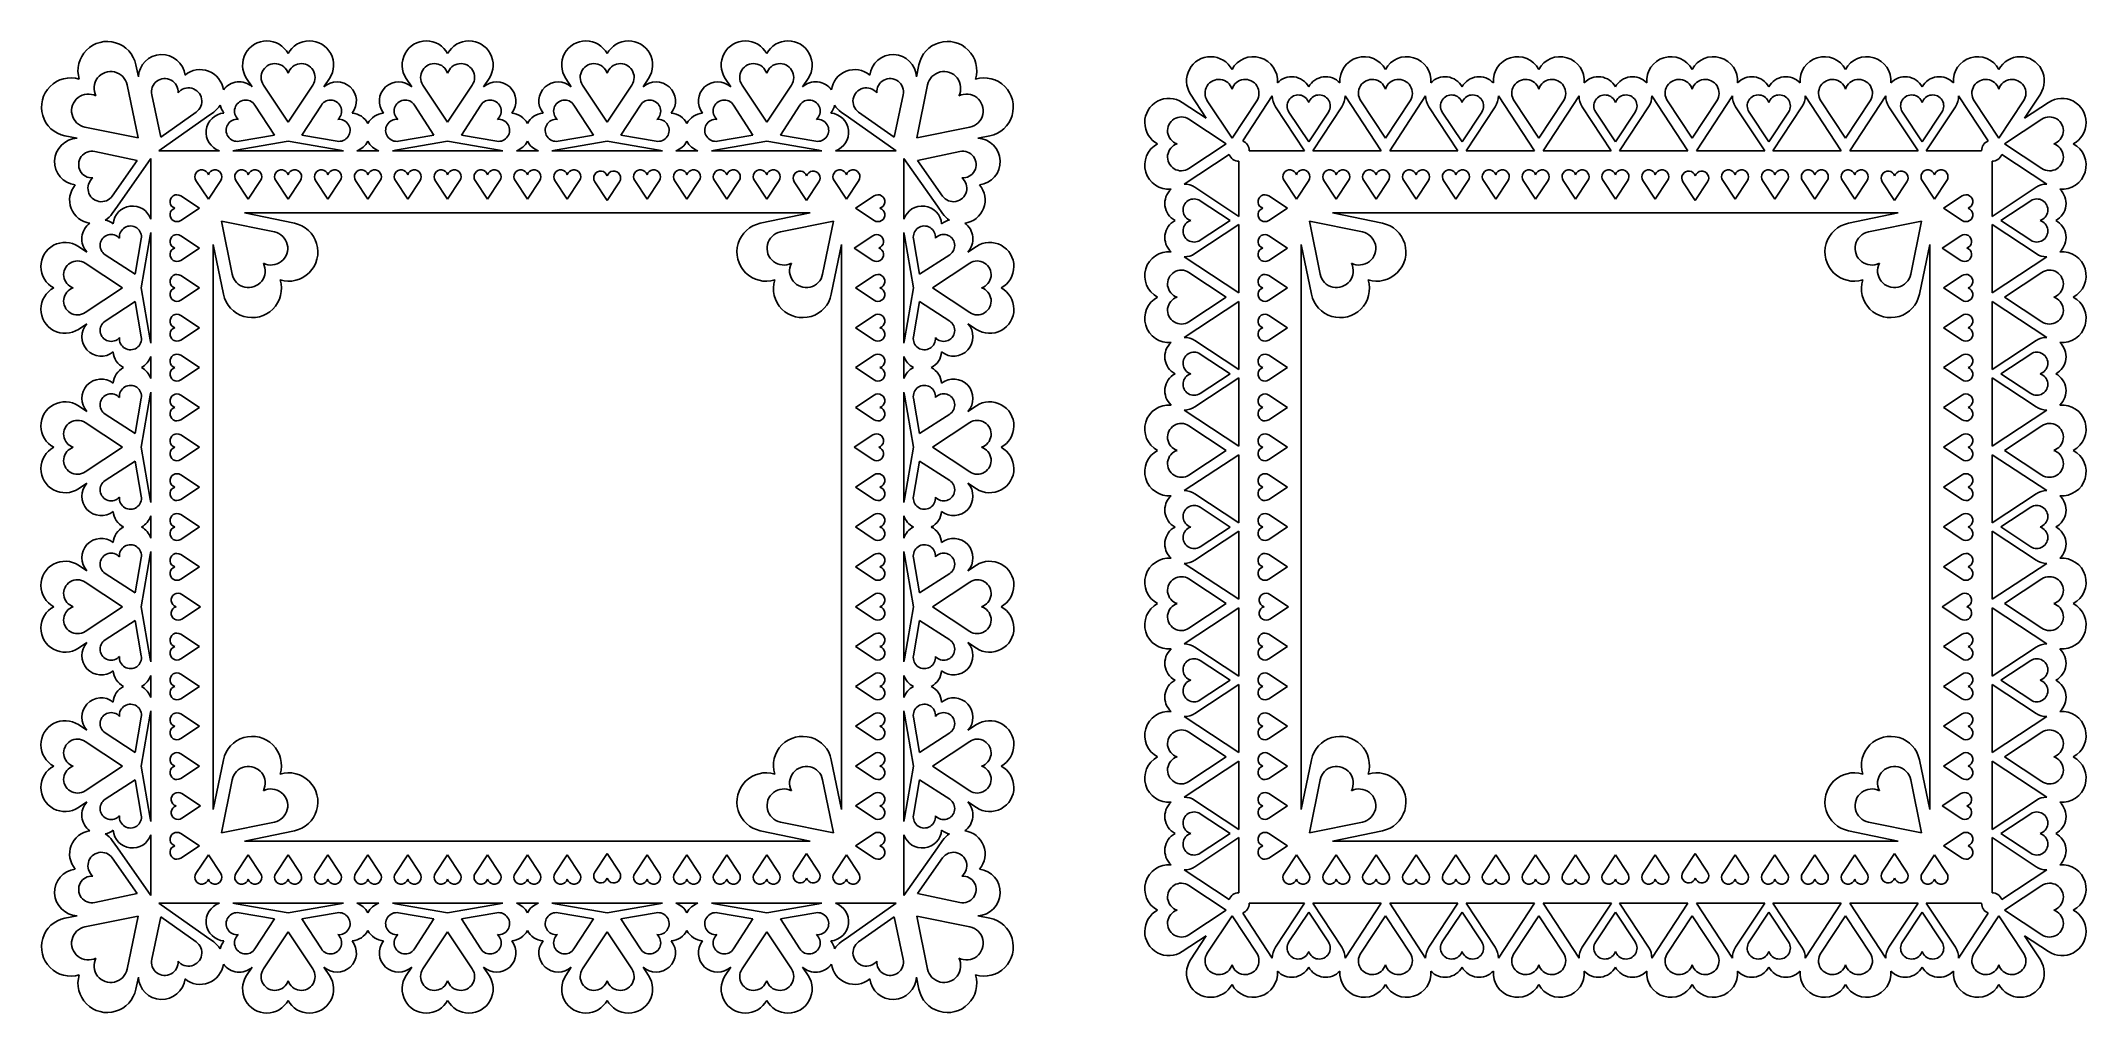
# Model space of a CAD drawing. Extents: x 127 to 506, y 0 to 180.
import ezdxf

# ---------------------------------------------------------------- set-up
doc = ezdxf.new("R2010")
doc.units = 0
doc.layers.get('0').update_dxf_attribs({"linetype": 'CONTINUOUS'})

msp = doc.modelspace()

# ---------------------------------------------------------------- linework, layer by layer
for p, q in [((144.338362, 175.623298), (144.805781, 173.364838)), ((289.487509, 175.623298), (289.02009, 173.364838)), ((142.73297, 171.898476), (144.737389, 162.063732)), ((164.86631, 173.115172), (165.912969, 171.522207)), ((167.981211, 171.876607), (172.557141, 164.957969)), ((177.133071, 171.876607), (172.557141, 164.957969)), ((180.247973, 173.115172), (179.201314, 171.522207)), ((194.436839, 173.115172), (195.483498, 171.522207)), ((197.551741, 171.876607), (202.127671, 164.957969)), ((206.703601, 171.876607), (202.127671, 164.957969)), ((209.818503, 173.115172), (208.771843, 171.522207)), ((224.007369, 173.115172), (225.054028, 171.522207)), ((227.12227, 171.876607), (231.6982, 164.957969)), ((236.27413, 171.876607), (231.6982, 164.957969)), ((239.389032, 173.115172), (238.342373, 171.522207)), ((253.577898, 173.115172), (254.624558, 171.522207)), ((256.6928, 171.876607), (261.26873, 164.957969)), ((265.84466, 171.876607), (261.26873, 164.957969)), ((268.959562, 173.115172), (267.912902, 171.522207)), ((291.092901, 171.898476), (289.088482, 162.063732)), ((147.267212, 170.074514), (148.945454, 162.222315)), ((155.514529, 166.839757), (148.945454, 162.222315)), ((158.759338, 166.854933), (157.403244, 165.895583)), ((166.397362, 168.160963), (170.005335, 162.591509)), ((178.71692, 168.160963), (175.108948, 162.591509)), ((195.967892, 168.160963), (199.575864, 162.591509)), ((208.28745, 168.160963), (204.679478, 162.591509)), ((225.538421, 168.160963), (229.146394, 162.591509)), ((237.85798, 168.160963), (234.250007, 162.591509)), ((255.108951, 168.160963), (258.716923, 162.591509)), ((267.428509, 168.160963), (263.820537, 162.591509)), ((275.066533, 166.854933), (276.422627, 165.895583)), ((278.311342, 166.839757), (284.880417, 162.222315)), ((286.558659, 170.074514), (284.880417, 162.222315)), ((338.297771, 168.651088), (342.756965, 165.72117)), ((339.827047, 170.180364), (342.756965, 165.72117)), ((342.941949, 168.941799), (347.517879, 162.023161)), ((352.093809, 168.941799), (347.517879, 162.023161)), ((354.985715, 169.840976), (349.500685, 161.493025)), ((360.972639, 159.692195), (355.579632, 167.852834)), ((358.071553, 166.86198), (361.732294, 161.327068)), ((365.393041, 166.861977), (361.732294, 161.327068)), ((362.491947, 159.692195), (367.884963, 167.852827)), ((368.478881, 169.840959), (375.147137, 159.692195)), ((371.370777, 168.941799), (375.946707, 162.023161)), ((380.522637, 168.941799), (375.946707, 162.023161)), ((383.414543, 169.840976), (376.746276, 159.692195)), ((389.401467, 159.692195), (384.00846, 167.852834)), ((386.500381, 166.86198), (390.161122, 161.327068)), ((393.821869, 166.861977), (390.161122, 161.327068)), ((390.920775, 159.692195), (396.313791, 167.852827)), ((396.907698, 169.840976), (403.575965, 159.692195)), ((399.799605, 168.941799), (404.375535, 162.023161)), ((408.951465, 168.941799), (404.375535, 162.023161)), ((411.843371, 169.840976), (405.175104, 159.692195)), ((417.830295, 159.692195), (412.437288, 167.852834)), ((414.929209, 166.86198), (418.58995, 161.327068)), ((422.250697, 166.861977), (418.58995, 161.327068)), ((419.349603, 159.692195), (424.742619, 167.852827)), ((425.336526, 169.840976), (432.004793, 159.692195)), ((428.228433, 168.941799), (432.804363, 162.023161)), ((437.380293, 168.941799), (432.804363, 162.023161)), ((440.272199, 169.840976), (433.603932, 159.692195)), ((446.259124, 159.692195), (440.866116, 167.852834)), ((443.358037, 166.86198), (447.018778, 161.327068)), ((450.679525, 166.861977), (447.018778, 161.327068)), ((447.778431, 159.692195), (453.171447, 167.852827)), ((453.765354, 169.840976), (460.433621, 159.692195)), ((456.657261, 168.941799), (461.233191, 162.023161)), ((465.809121, 168.941799), (461.233191, 162.023161)), ((468.701027, 169.840976), (462.03276, 159.692195)), ((474.687952, 159.692195), (469.294944, 167.852834)), ((471.786865, 166.86198), (475.447606, 161.327068)), ((479.108353, 166.861977), (475.447606, 161.327068)), ((476.207259, 159.692195), (481.600275, 167.852827)), ((482.194182, 169.840976), (487.679209, 161.493029)), ((485.086089, 168.941799), (489.662019, 162.023161)), ((494.237949, 168.941799), (489.662019, 162.023161)), ((498.882105, 168.651171), (494.422914, 165.721248)), ((497.35285, 170.180364), (494.423037, 165.721329)), ((134.902646, 164.068151), (144.737389, 162.063732)), ((157.403244, 165.895583), (148.577898, 159.692195)), ((276.422627, 165.895583), (285.247973, 159.692195)), ((298.923225, 164.068151), (289.088482, 162.063732)), ((339.536336, 165.536186), (346.454974, 160.960256)), ((497.643543, 165.536268), (490.72491, 160.960331)), ((131.177823, 162.462759), (133.436284, 161.99534)), ((136.726608, 159.533909), (144.578806, 157.855668)), ((148.577898, 159.692195), (159.821832, 159.692195)), ((162.313206, 159.692195), (162.916117, 159.795502)), ((162.313206, 159.692195), (182.801077, 159.692195)), ((162.916117, 159.795502), (172.557141, 161.477505)), ((163.468093, 161.451002), (170.005335, 162.591509)), ((182.198165, 159.795502), (172.557141, 161.477505)), ((181.646189, 161.451002), (175.108948, 162.591509)), ((182.801077, 159.692195), (182.198165, 159.795502)), ((185.29245, 159.692195), (189.392362, 159.692195)), ((191.883735, 159.692195), (192.486647, 159.795502)), ((191.883735, 159.692195), (212.371606, 159.692195)), ((192.486647, 159.795502), (202.127671, 161.477505)), ((193.038623, 161.451002), (199.575864, 162.591509)), ((211.768695, 159.795502), (202.127671, 161.477505)), ((211.216719, 161.451002), (204.679478, 162.591509)), ((212.371606, 159.692195), (211.768695, 159.795502)), ((214.86298, 159.692195), (218.962891, 159.692195)), ((221.454265, 159.692195), (222.057176, 159.795502)), ((221.454265, 159.692195), (241.942136, 159.692195)), ((222.057176, 159.795502), (231.6982, 161.477505)), ((222.609152, 161.451002), (229.146394, 162.591509)), ((241.339224, 159.795502), (231.6982, 161.477505)), ((240.787248, 161.451002), (234.250007, 162.591509)), ((241.942136, 159.692195), (241.339224, 159.795502)), ((244.433509, 159.692195), (248.533421, 159.692195)), ((251.024794, 159.692195), (251.627706, 159.795502)), ((251.024794, 159.692195), (271.512665, 159.692195)), ((251.627706, 159.795502), (261.26873, 161.477505)), ((252.179682, 161.451002), (258.716923, 162.591509)), ((270.909754, 159.795502), (261.26873, 161.477505)), ((270.357778, 161.451002), (263.820537, 162.591509)), ((271.512665, 159.692195), (270.909754, 159.795502)), ((285.247973, 159.692195), (274.004039, 159.692195)), ((297.099263, 159.533909), (289.247065, 157.855668)), ((302.648048, 162.462759), (300.389587, 161.99534)), ((339.536336, 156.384326), (346.454974, 160.960256)), ((350.723425, 159.692195), (360.972639, 159.692195)), ((362.491947, 159.692195), (375.147137, 159.692195)), ((376.746276, 159.692195), (389.401467, 159.692195)), ((390.920775, 159.692195), (403.575965, 159.692195)), ((405.175104, 159.692195), (417.830295, 159.692195)), ((419.349603, 159.692195), (432.004793, 159.692195)), ((433.603932, 159.692195), (446.259124, 159.692195)), ((447.778431, 159.692195), (460.433621, 159.692195)), ((462.03276, 159.692195), (474.687952, 159.692195)), ((476.207259, 159.692195), (486.45646, 159.692195)), ((497.643553, 156.384408), (490.72491, 160.960331)), ((139.961365, 151.286592), (144.578806, 157.855668)), ((140.905539, 149.397877), (147.108926, 158.223223)), ((147.108926, 158.223223), (147.108926, 146.979289)), ((286.716945, 158.223223), (286.716945, 146.979289)), ((292.920332, 149.397877), (286.716945, 158.223223)), ((293.864506, 151.286592), (289.247065, 157.855668)), ((338.637158, 153.492419), (346.98511, 158.977449)), ((348.785939, 157.75471), (348.785939, 147.505495)), ((488.393948, 157.75471), (488.393958, 147.505567)), ((498.542733, 153.492502), (490.194799, 158.977508)), ((155.483911, 154.151514), (157.771877, 150.692195)), ((160.059842, 154.151514), (157.771877, 150.692195)), ((162.876544, 154.151514), (165.164509, 150.692195)), ((167.452474, 154.151514), (165.164509, 150.692195)), ((170.269176, 154.151514), (172.557141, 150.692195)), ((174.845106, 154.151514), (172.557141, 150.692195)), ((177.661809, 154.151514), (179.949774, 150.692195)), ((182.237739, 154.151514), (179.949774, 150.692195)), ((185.054441, 154.151514), (187.342406, 150.692195)), ((189.630371, 154.151514), (187.342406, 150.692195)), ((192.447073, 154.151514), (194.735038, 150.692195)), ((197.023003, 154.151514), (194.735038, 150.692195)), ((199.839706, 154.151514), (202.127671, 150.692195)), ((204.415636, 154.151514), (202.127671, 150.692195)), ((207.232338, 154.151514), (209.520303, 150.692195)), ((211.808268, 154.151514), (209.520303, 150.692195)), ((214.624971, 154.151514), (216.912936, 150.692195)), ((219.200901, 154.151514), (216.912936, 150.692195)), ((222.017603, 154.151514), (224.305568, 150.692195)), ((226.593533, 154.151514), (224.305568, 150.692195)), ((229.410235, 153.925765), (231.6982, 150.466446)), ((233.986165, 153.925765), (231.6982, 150.466446)), ((236.802868, 154.151514), (239.090833, 150.692195)), ((241.378798, 154.151514), (239.090833, 150.692195)), ((244.1955, 154.151514), (246.483465, 150.692195)), ((248.77143, 154.151514), (246.483465, 150.692195)), ((251.588133, 154.151514), (253.876098, 150.692195)), ((256.164063, 154.151514), (253.876098, 150.692195)), ((258.980765, 154.151514), (261.26873, 150.692195)), ((263.556695, 154.151514), (261.26873, 150.692195)), ((266.373397, 153.925765), (268.661362, 150.466446)), ((270.949327, 153.925765), (268.661362, 150.466446)), ((273.76603, 154.151514), (276.053995, 150.692195)), ((278.34196, 154.151514), (276.053995, 150.692195)), ((348.785939, 147.505495), (340.625301, 152.898503)), ((357.160924, 154.151514), (359.448889, 150.692195)), ((361.736854, 154.151514), (359.448889, 150.692195)), ((364.553557, 154.151514), (366.841522, 150.692195)), ((369.129487, 154.151514), (366.841522, 150.692195)), ((371.946189, 154.151514), (374.234154, 150.692195)), ((376.522119, 154.151514), (374.234154, 150.692195)), ((379.338822, 154.151514), (381.626787, 150.692195)), ((383.914752, 154.151514), (381.626787, 150.692195)), ((386.731454, 154.151514), (389.019419, 150.692195)), ((391.307384, 154.151514), (389.019419, 150.692195)), ((394.124086, 154.151514), (396.412051, 150.692195)), ((398.700016, 154.151514), (396.412051, 150.692195)), ((401.516719, 154.151514), (403.804684, 150.692195)), ((406.092649, 154.151514), (403.804684, 150.692195)), ((408.909351, 154.151514), (411.197316, 150.692195)), ((413.485281, 154.151514), (411.197316, 150.692195)), ((416.301984, 154.151514), (418.589949, 150.692195)), ((420.877914, 154.151514), (418.589949, 150.692195)), ((423.694616, 154.151514), (425.982581, 150.692195)), ((428.270546, 154.151514), (425.982581, 150.692195)), ((431.087248, 153.925765), (433.375213, 150.466446)), ((435.663178, 153.925765), (433.375213, 150.466446)), ((438.479881, 154.151514), (440.767846, 150.692195)), ((443.055811, 154.151514), (440.767846, 150.692195)), ((445.872513, 154.151514), (448.160478, 150.692195)), ((450.448443, 154.151514), (448.160478, 150.692195)), ((453.265145, 154.151514), (455.55311, 150.692195)), ((457.841075, 154.151514), (455.55311, 150.692195)), ((460.657778, 154.151514), (462.945743, 150.692195)), ((465.233708, 154.151514), (462.945743, 150.692195)), ((468.05041, 153.925765), (470.338375, 150.466446)), ((472.62634, 153.925765), (470.338375, 150.466446)), ((475.443043, 154.151514), (477.731008, 150.692195)), ((480.018973, 154.151514), (477.731008, 150.692195)), ((488.393958, 147.505567), (496.554591, 152.898583)), ((139.946189, 148.041783), (140.905539, 149.397877)), ((152.649607, 151.31721), (156.108926, 149.029245)), ((152.649607, 146.74128), (156.108926, 149.029245)), ((164.479706, 148.137195), (269.346165, 148.137195)), ((173.741271, 146.22039), (164.479706, 148.137195)), ((260.0846, 146.22039), (269.346165, 148.137195)), ((281.176264, 151.31721), (277.716945, 149.029245)), ((281.176264, 146.74128), (277.716945, 149.029245)), ((293.879682, 148.041783), (292.920332, 149.397877)), ((341.616154, 150.406582), (347.151066, 146.745841)), ((354.32662, 151.31721), (357.785939, 149.029245)), ((354.32662, 146.74128), (357.785939, 149.029245)), ((366.156719, 148.137195), (471.023178, 148.137195)), ((375.418284, 146.22039), (366.156719, 148.137195)), ((461.761613, 146.22039), (471.023178, 148.137195)), ((482.853277, 151.31721), (479.393958, 149.029245)), ((482.853277, 146.74128), (479.393958, 149.029245)), ((495.56374, 150.406661), (490.028832, 146.745915)), ((147.108926, 144.487916), (147.005619, 143.885004)), ((147.108926, 144.487916), (147.108926, 124.000045)), ((170.016448, 144.614998), (160.181705, 146.619417)), ((162.186124, 136.784674), (160.181705, 146.619417)), ((263.809423, 144.614998), (273.644166, 146.619417)), ((271.639747, 136.784674), (273.644166, 146.619417)), ((286.716945, 144.487916), (286.716945, 124.000045)), ((286.716945, 144.487916), (286.820252, 143.885004)), ((348.785939, 145.986187), (340.625307, 140.593172)), ((341.616158, 143.085094), (347.151066, 146.745841)), ((348.785939, 145.986187), (348.785939, 133.330998)), ((363.863137, 136.784674), (361.858718, 146.619417)), ((371.693461, 144.614998), (361.858718, 146.619417)), ((465.486436, 144.614998), (475.321179, 146.619417)), ((473.31676, 136.784674), (475.321179, 146.619417)), ((488.39396, 145.98626), (496.554598, 140.593253)), ((488.39396, 145.98626), (488.393973, 133.33107)), ((495.563744, 143.085173), (490.028832, 146.745915)), ((133.68595, 141.934812), (135.278915, 140.888153)), ((138.640159, 140.40376), (144.209612, 136.795787)), ((145.350119, 143.333028), (144.209612, 136.795787)), ((147.005619, 143.885004), (145.323617, 134.24398)), ((152.649607, 143.924578), (156.108926, 141.636613)), ((152.649607, 139.348648), (156.108926, 141.636613)), ((158.663926, 142.321416), (158.663926, 37.454957)), ((160.580732, 133.059851), (158.663926, 142.321416)), ((273.245139, 133.059851), (275.161945, 142.321416)), ((275.161945, 142.321416), (275.161945, 37.454957)), ((280.950515, 143.924578), (277.491196, 141.636613)), ((280.950515, 139.348648), (277.491196, 141.636613)), ((286.820252, 143.885004), (288.502254, 134.24398)), ((288.475752, 143.333028), (289.616259, 136.795787)), ((295.185712, 140.40376), (289.616259, 136.795787)), ((300.139921, 141.934812), (298.546956, 140.888153)), ((354.32662, 143.924578), (357.785939, 141.636613)), ((354.32662, 139.348648), (357.785939, 141.636613)), ((362.257745, 133.059851), (360.340939, 142.321416)), ((360.340939, 142.321416), (360.340939, 37.454957)), ((474.922152, 133.059851), (476.838958, 142.321416)), ((476.838964, 142.321476), (476.839072, 37.455017)), ((482.627528, 143.924578), (479.168209, 141.636613)), ((482.627528, 139.348648), (479.168209, 141.636613)), ((134.924515, 138.81991), (141.843153, 134.24398)), ((152.649607, 136.531945), (156.108926, 134.24398)), ((281.176264, 136.531945), (277.716945, 134.24398)), ((298.901356, 138.81991), (291.982718, 134.24398)), ((338.637176, 139.999253), (348.785939, 133.330998)), ((339.536336, 137.107358), (346.454974, 132.531428)), ((354.32662, 136.531945), (357.785939, 134.24398)), ((482.853277, 136.531945), (479.393958, 134.24398)), ((498.542729, 139.999336), (488.393973, 133.33107)), ((497.643573, 137.10744), (490.72494, 132.531503)), ((134.924515, 129.66805), (141.843153, 134.24398)), ((147.005619, 124.602956), (145.323617, 134.24398)), ((152.649607, 131.956015), (156.108926, 134.24398)), ((281.176264, 131.956015), (277.716945, 134.24398)), ((286.820252, 124.602956), (288.502254, 134.24398)), ((298.901356, 129.66805), (291.982718, 134.24398)), ((354.32662, 131.956015), (357.785939, 134.24398)), ((482.853277, 131.956015), (479.393958, 134.24398)), ((138.640159, 128.084201), (144.209612, 131.692174)), ((145.350119, 125.154932), (144.209612, 131.692174)), ((152.649607, 129.139313), (156.108926, 126.851348)), ((281.176264, 129.139313), (277.716945, 126.851348)), ((288.475752, 125.154932), (289.616259, 131.692174)), ((295.185712, 128.084201), (289.616259, 131.692174)), ((338.637158, 125.063591), (348.785939, 131.731858)), ((339.536336, 127.955498), (346.454974, 132.531428)), ((348.785939, 131.731858), (348.785939, 119.076667)), ((354.32662, 129.139313), (357.785939, 126.851348)), ((482.853296, 129.13938), (479.39398, 126.851411)), ((498.542763, 125.063674), (488.393975, 131.73193)), ((488.393975, 131.73193), (488.393988, 119.076739)), ((497.643582, 127.95558), (490.72494, 132.531503)), ((133.68595, 126.553149), (135.278915, 127.599808)), ((152.649607, 124.563383), (156.108926, 126.851348)), ((281.176264, 124.563383), (277.716945, 126.851348)), ((300.139921, 126.553149), (298.546956, 127.599808)), ((354.32662, 124.563383), (357.785939, 126.851348)), ((482.853301, 124.563449), (479.39398, 126.851411)), ((147.108926, 124.000045), (147.005619, 124.602956)), ((147.108926, 121.508671), (147.108926, 117.40876)), ((152.649607, 121.746681), (156.108926, 119.458716)), ((281.176264, 121.746681), (277.716945, 119.458716)), ((286.716945, 124.000045), (286.820252, 124.602956)), ((286.716945, 121.508671), (286.716945, 117.40876)), ((348.785939, 119.076667), (340.625301, 124.469675)), ((341.616154, 121.977754), (347.151066, 118.317013)), ((354.32662, 121.746681), (357.785939, 119.458716)), ((482.853304, 121.746747), (479.393987, 119.458779)), ((488.393988, 119.076739), (496.554621, 124.469755)), ((495.56377, 121.977833), (490.028861, 118.317087)), ((152.649607, 117.170751), (156.108926, 119.458716)), ((281.176264, 117.170751), (277.716945, 119.458716)), ((348.785939, 117.557359), (340.625307, 112.164344)), ((341.616158, 114.656266), (347.151066, 118.317013)), ((348.785939, 117.557359), (348.785939, 104.90217)), ((354.32662, 117.170751), (357.785939, 119.458716)), ((482.853309, 117.170817), (479.393987, 119.458779)), ((488.393989, 117.557432), (496.554627, 112.164425)), ((488.393989, 117.557432), (488.394002, 104.902242)), ((495.563774, 114.656345), (490.028861, 118.317087)), ((145.350119, 113.762499), (144.209612, 107.225258)), ((147.005619, 114.314475), (145.323617, 104.673451)), ((147.108926, 114.917386), (147.005619, 114.314475)), ((147.108926, 114.917386), (147.108926, 94.429515)), ((152.649607, 114.354048), (156.108926, 112.066083)), ((281.176264, 114.354048), (277.716945, 112.066083)), ((286.716945, 114.917386), (286.716945, 94.429515)), ((286.716945, 114.917386), (286.820252, 114.314475)), ((286.820252, 114.314475), (288.502254, 104.673451)), ((288.475752, 113.762499), (289.616259, 107.225258)), ((354.32662, 114.354048), (357.785939, 112.066083)), ((482.853312, 114.354115), (479.393995, 112.066146)), ((133.68595, 112.364283), (135.278915, 111.317623)), ((138.640159, 110.83323), (144.209612, 107.225258)), ((152.649607, 109.778118), (156.108926, 112.066083)), ((281.176264, 109.778118), (277.716945, 112.066083)), ((295.185712, 110.83323), (289.616259, 107.225258)), ((300.139921, 112.364283), (298.546956, 111.317623)), ((338.637158, 111.570437), (348.785939, 104.90217)), ((354.32662, 109.778118), (357.785939, 112.066083)), ((482.853316, 109.778185), (479.393995, 112.066146)), ((498.542777, 111.57052), (488.394002, 104.902242)), ((134.924515, 109.249381), (141.843153, 104.673451)), ((152.649607, 106.961416), (156.108926, 104.673451)), ((280.950515, 106.961416), (277.491196, 104.673451)), ((298.901356, 109.249381), (291.982718, 104.673451)), ((339.536336, 108.67853), (346.454974, 104.1026)), ((354.32662, 106.961416), (357.785939, 104.673451)), ((482.853319, 106.961482), (479.394003, 104.673514)), ((497.643602, 108.678612), (490.724969, 104.102675)), ((134.924515, 100.097521), (141.843153, 104.673451)), ((147.005619, 95.032427), (145.323617, 104.673451)), ((152.649607, 102.385486), (156.108926, 104.673451)), ((280.950515, 102.385486), (277.491196, 104.673451)), ((286.820252, 95.032427), (288.502254, 104.673451)), ((298.901356, 100.097521), (291.982718, 104.673451)), ((338.637158, 96.634763), (348.785939, 103.30303)), ((339.536336, 99.52667), (346.454974, 104.1026)), ((348.785939, 103.30303), (348.785939, 90.647839)), ((354.32662, 102.385486), (357.785939, 104.673451)), ((482.853324, 102.385552), (479.394003, 104.673514)), ((498.542792, 96.634846), (488.394004, 103.303102)), ((488.394004, 103.303102), (488.394017, 90.647911)), ((497.643612, 99.526752), (490.724969, 104.102675)), ((138.640159, 98.513672), (144.209612, 102.121644)), ((145.350119, 95.584403), (144.209612, 102.121644)), ((152.649607, 99.568783), (156.108926, 97.280818)), ((281.176264, 99.568783), (277.716945, 97.280818)), ((288.475752, 95.584403), (289.616259, 102.121644)), ((295.185712, 98.513672), (289.616259, 102.121644)), ((354.32662, 99.568783), (357.785939, 97.280818)), ((482.853327, 99.56885), (479.39401, 97.280881)), ((133.68595, 96.982619), (135.278915, 98.029278)), ((147.108926, 94.429515), (147.005619, 95.032427)), ((152.649607, 94.992853), (156.108926, 97.280818)), ((281.176264, 94.992853), (277.716945, 97.280818)), ((286.716945, 94.429515), (286.820252, 95.032427)), ((300.139921, 96.982619), (298.546956, 98.029278)), ((348.785939, 90.647839), (340.625301, 96.040847)), ((354.32662, 94.992853), (357.785939, 97.280818)), ((482.853332, 94.99292), (479.39401, 97.280881)), ((488.394017, 90.647911), (496.55465, 96.040927)), ((147.108926, 91.938142), (147.108926, 87.83823)), ((152.649607, 92.176151), (156.108926, 89.888186)), ((281.176264, 92.176151), (277.716945, 89.888186)), ((286.716945, 91.938142), (286.716945, 87.83823)), ((341.616154, 93.548926), (347.151066, 89.888185)), ((354.32662, 92.176151), (357.785939, 89.888186)), ((482.853335, 92.176218), (479.394018, 89.888249)), ((495.563799, 93.549005), (490.028891, 89.888259)), ((152.649607, 87.600221), (156.108926, 89.888186)), ((281.176264, 87.600221), (277.716945, 89.888186)), ((348.785939, 89.128531), (340.625307, 83.735516)), ((341.616158, 86.227438), (347.151066, 89.888185)), ((348.785939, 89.128531), (348.785939, 76.473342)), ((354.32662, 87.600221), (357.785939, 89.888186)), ((482.853339, 87.600288), (479.394018, 89.888249)), ((488.394019, 89.128604), (496.554657, 83.735597)), ((488.394019, 89.128604), (488.394032, 76.473414)), ((495.563803, 86.227517), (490.028891, 89.888259)), ((145.350119, 84.191969), (144.209612, 77.654728)), ((147.005619, 84.743945), (145.323617, 75.102921)), ((147.108926, 85.346857), (147.005619, 84.743945)), ((147.108926, 85.346857), (147.108926, 64.858986)), ((152.649607, 84.783519), (156.108926, 82.495554)), ((281.176264, 84.783519), (277.716945, 82.495554)), ((286.716945, 85.346857), (286.716945, 64.858986)), ((286.716945, 85.346857), (286.820252, 84.743945)), ((286.820252, 84.743945), (288.502254, 75.102921)), ((288.475752, 84.191969), (289.616259, 77.654728)), ((354.32662, 84.783519), (357.785939, 82.495554)), ((482.853342, 84.783585), (479.394026, 82.495617)), ((133.68595, 82.793753), (135.278915, 81.747094)), ((134.924515, 79.678851), (141.843153, 75.102921)), ((138.640159, 81.2627), (144.209612, 77.654728)), ((152.649607, 80.207589), (156.108926, 82.495554)), ((281.176264, 80.207589), (277.716945, 82.495554)), ((295.185712, 81.2627), (289.616259, 77.654728)), ((298.901356, 79.678851), (291.982718, 75.102921)), ((300.139921, 82.793753), (298.546956, 81.747094)), ((338.637158, 83.141609), (348.785939, 76.473342)), ((339.536336, 80.249702), (346.454974, 75.673772)), ((354.32662, 80.207589), (357.785939, 82.495554)), ((482.853347, 80.207655), (479.394026, 82.495617)), ((498.542806, 83.141692), (488.394032, 76.473414)), ((497.643632, 80.249784), (490.724998, 75.673847)), ((152.875356, 77.390886), (156.334675, 75.102921)), ((281.176264, 77.390886), (277.716945, 75.102921)), ((354.552369, 77.390886), (358.011688, 75.102921)), ((482.627601, 77.390953), (479.168284, 75.102984)), ((134.924515, 70.526991), (141.843153, 75.102921)), ((138.640159, 68.943142), (144.209612, 72.551115)), ((145.350119, 66.013873), (144.209612, 72.551115)), ((147.005619, 65.461897), (145.323617, 75.102921)), ((152.875356, 72.814956), (156.334675, 75.102921)), ((281.176264, 72.814956), (277.716945, 75.102921)), ((286.820252, 65.461897), (288.502254, 75.102921)), ((288.475752, 66.013873), (289.616259, 72.551115)), ((295.185712, 68.943142), (289.616259, 72.551115)), ((298.901356, 70.526991), (291.982718, 75.102921)), ((338.637158, 68.205935), (348.785939, 74.874202)), ((339.536336, 71.097842), (346.454974, 75.673772)), ((348.785939, 74.874202), (348.785939, 62.219011)), ((354.552369, 72.814956), (358.011688, 75.102921)), ((482.627606, 72.815023), (479.168284, 75.102984)), ((498.542822, 68.206018), (488.394034, 74.874274)), ((488.394034, 74.874274), (488.394047, 62.219083)), ((497.643641, 71.097924), (490.724998, 75.673847)), ((133.68595, 67.41209), (135.278915, 68.458749)), ((152.649607, 69.998254), (156.108926, 67.710289)), ((281.176264, 69.998254), (277.716945, 67.710289)), ((300.139921, 67.41209), (298.546956, 68.458749)), ((354.32662, 69.998254), (357.785939, 67.710289)), ((482.853358, 69.99832), (479.394041, 67.710352)), ((147.108926, 64.858986), (147.005619, 65.461897)), ((152.649607, 65.422324), (156.108926, 67.710289)), ((281.176264, 65.422324), (277.716945, 67.710289)), ((286.716945, 64.858986), (286.820252, 65.461897)), ((348.785939, 62.219011), (340.625301, 67.612019)), ((341.616154, 65.120098), (347.151066, 61.459357)), ((354.32662, 65.422324), (357.785939, 67.710289)), ((482.853362, 65.42239), (479.394041, 67.710352)), ((488.394047, 62.219083), (496.55468, 67.612099)), ((495.563829, 65.120177), (490.02892, 61.459431)), ((147.108926, 62.367612), (147.108926, 58.267701)), ((152.649607, 62.605621), (156.108926, 60.317656)), ((281.176264, 62.605621), (277.716945, 60.317656)), ((286.716945, 62.367612), (286.716945, 58.267701)), ((348.785939, 60.699703), (340.625307, 55.306688)), ((341.616158, 57.79861), (347.151066, 61.459357)), ((348.785939, 60.699703), (348.785939, 48.044514)), ((354.32662, 62.605621), (357.785939, 60.317656)), ((482.853365, 62.605688), (479.394049, 60.317719)), ((488.394048, 60.699776), (496.554686, 55.306769)), ((488.394048, 60.699776), (488.394061, 48.044586)), ((495.563833, 57.798689), (490.02892, 61.459431)), ((152.649607, 58.029691), (156.108926, 60.317656)), ((281.176264, 58.029691), (277.716945, 60.317656)), ((354.32662, 58.029691), (357.785939, 60.317656)), ((482.85337, 58.029758), (479.394049, 60.317719)), ((133.68595, 53.223223), (135.278915, 52.176564)), ((145.350119, 54.62144), (144.209612, 48.084198)), ((147.005619, 55.173416), (145.323617, 45.532392)), ((147.108926, 55.776327), (147.005619, 55.173416)), ((147.108926, 55.776327), (147.108926, 35.288456)), ((152.649607, 55.212989), (156.108926, 52.925024)), ((281.176264, 55.212989), (277.716945, 52.925024)), ((286.716945, 55.776327), (286.820252, 55.173416)), ((286.716945, 55.776327), (286.716945, 35.288456)), ((286.820252, 55.173416), (288.502254, 45.532392)), ((288.475752, 54.62144), (289.616259, 48.084198)), ((300.139921, 53.223223), (298.546956, 52.176564)), ((338.637158, 54.712781), (348.785939, 48.044514)), ((354.32662, 55.212989), (357.785939, 52.925024)), ((482.853373, 55.213056), (479.394056, 52.925087)), ((498.542836, 54.712864), (488.394061, 48.044586)), ((134.924515, 50.108322), (141.843153, 45.532392)), ((138.640159, 51.692171), (144.209612, 48.084198)), ((152.649607, 50.637059), (156.108926, 52.925024)), ((281.176264, 50.637059), (277.716945, 52.925024)), ((295.185712, 51.692171), (289.616259, 48.084198)), ((298.901356, 50.108322), (291.982718, 45.532392)), ((339.536336, 51.820874), (346.454974, 47.244944)), ((354.32662, 50.637059), (357.785939, 52.925024)), ((482.853378, 50.637126), (479.394056, 52.925087)), ((497.643661, 51.820956), (490.725028, 47.245019)), ((134.924515, 40.956462), (141.843153, 45.532392)), ((147.005619, 35.891368), (145.323617, 45.532392)), ((152.649607, 47.820357), (156.108926, 45.532392)), ((152.649607, 43.244427), (156.108926, 45.532392)), ((160.580732, 46.716521), (158.663926, 37.454957)), ((273.245139, 46.716521), (275.161945, 37.454957)), ((281.176264, 47.820357), (277.716945, 45.532392)), ((281.176264, 43.244427), (277.716945, 45.532392)), ((286.820252, 35.891368), (288.502254, 45.532392)), ((298.901356, 40.956462), (291.982718, 45.532392)), ((338.637158, 39.777107), (348.785939, 46.445374)), ((339.536336, 42.669014), (346.454974, 47.244944)), ((348.785939, 46.445374), (348.785939, 33.790183)), ((354.326664, 47.820361), (357.785985, 45.5324)), ((354.326669, 43.244431), (357.785985, 45.5324)), ((362.257789, 46.716534), (360.340994, 37.454967)), ((474.922197, 46.716651), (476.839012, 37.455088)), ((482.85332, 47.820494), (479.394004, 45.532526)), ((482.853325, 43.244564), (479.394004, 45.532526)), ((498.542851, 39.77719), (488.394063, 46.445446)), ((488.394063, 46.445446), (488.394076, 33.790255)), ((497.643671, 42.669096), (490.725028, 47.245019)), ((138.640159, 39.372613), (144.209612, 42.980585)), ((145.350119, 36.443344), (144.209612, 42.980585)), ((162.186124, 42.991699), (160.181705, 33.156955)), ((271.639747, 42.991699), (273.644166, 33.156955)), ((288.475752, 36.443344), (289.616259, 42.980585)), ((295.185712, 39.372613), (289.616259, 42.980585)), ((363.863185, 42.991713), (361.858777, 33.156968)), ((473.316809, 42.991826), (475.321238, 33.157085)), ((133.68595, 37.84156), (135.278915, 38.888219)), ((152.875356, 40.427724), (156.334675, 38.139759)), ((152.875356, 35.851794), (156.334675, 38.139759)), ((281.176264, 40.427724), (277.716945, 38.139759)), ((281.176264, 35.851794), (277.716945, 38.139759)), ((300.139921, 37.84156), (298.546956, 38.888219)), ((348.785939, 33.790183), (340.625301, 39.183191)), ((354.326672, 40.427729), (357.785993, 38.139767)), ((354.326676, 35.851799), (357.785993, 38.139767)), ((482.627579, 40.427862), (479.168262, 38.139893)), ((482.627584, 35.851932), (479.168262, 38.139893)), ((488.394076, 33.790255), (496.554709, 39.183271)), ((147.108926, 35.288456), (147.005619, 35.891368)), ((170.016448, 35.161374), (160.181705, 33.156955)), ((263.809423, 35.161374), (273.644166, 33.156955)), ((286.716945, 35.288456), (286.820252, 35.891368)), ((341.616154, 36.69127), (347.151066, 33.030529)), ((371.693518, 35.161397), (361.858777, 33.156968)), ((465.486493, 35.161494), (475.321238, 33.157085)), ((495.563858, 36.691349), (490.02895, 33.030603)), ((139.946189, 31.734589), (140.905539, 30.378495)), ((140.905539, 30.378495), (147.108926, 21.553149)), ((147.108926, 21.553149), (147.108926, 32.797083)), ((152.649607, 33.035092), (156.108926, 30.747127)), ((152.649607, 28.459162), (156.108926, 30.747127)), ((173.741271, 33.555982), (164.479706, 31.639177)), ((164.479706, 31.639177), (269.346165, 31.639177)), ((260.0846, 33.555982), (269.346165, 31.639177)), ((281.176264, 33.035092), (277.716945, 30.747127)), ((281.176264, 28.459162), (277.716945, 30.747127)), ((286.716945, 21.553149), (286.716945, 32.797083)), ((292.920332, 30.378495), (286.716945, 21.553149)), ((293.879682, 31.734589), (292.920332, 30.378495)), ((348.785939, 32.270875), (340.625307, 26.87786)), ((341.616158, 29.369782), (347.151066, 33.030529)), ((348.785939, 32.270875), (348.785939, 22.021518)), ((354.326679, 33.035096), (357.786001, 30.747135)), ((354.326684, 28.459166), (357.786001, 30.747135)), ((375.418342, 33.556009), (366.156779, 31.639194)), ((366.156779, 31.639194), (471.023238, 31.639302)), ((461.761672, 33.556098), (471.023238, 31.639302)), ((482.853336, 33.03523), (479.394019, 30.747261)), ((482.85334, 28.4593), (479.394019, 30.747261)), ((488.394017, 32.270987), (496.554715, 26.877941)), ((488.394078, 32.270948), (488.394088, 22.021662)), ((495.563862, 29.369861), (490.02895, 33.030603)), ((139.961365, 28.48978), (144.578806, 21.920704)), ((155.483911, 25.624858), (157.771877, 29.084177)), ((160.059842, 25.624858), (157.771877, 29.084177)), ((162.876544, 25.624858), (165.164509, 29.084177)), ((167.452474, 25.624858), (165.164509, 29.084177)), ((170.269176, 25.624858), (172.557141, 29.084177)), ((174.845106, 25.624858), (172.557141, 29.084177)), ((177.661809, 25.624858), (179.949774, 29.084177)), ((182.237739, 25.624858), (179.949774, 29.084177)), ((185.054441, 25.624858), (187.342406, 29.084177)), ((189.630371, 25.624858), (187.342406, 29.084177)), ((192.447073, 25.624858), (194.735038, 29.084177)), ((197.023003, 25.624858), (194.735038, 29.084177)), ((199.839706, 25.624858), (202.127671, 29.084177)), ((204.415636, 25.624858), (202.127671, 29.084177)), ((207.232338, 25.624858), (209.520303, 29.084177)), ((211.808268, 25.624858), (209.520303, 29.084177)), ((214.624971, 25.624858), (216.912936, 29.084177)), ((219.200901, 25.624858), (216.912936, 29.084177)), ((222.017603, 25.624858), (224.305568, 29.084177)), ((226.593533, 25.624858), (224.305568, 29.084177)), ((229.410235, 25.850607), (231.6982, 29.309926)), ((233.986165, 25.850607), (231.6982, 29.309926)), ((236.802868, 25.624858), (239.090833, 29.084177)), ((241.378798, 25.624858), (239.090833, 29.084177)), ((244.1955, 25.624858), (246.483465, 29.084177)), ((248.77143, 25.624858), (246.483465, 29.084177)), ((251.588133, 25.624858), (253.876098, 29.084177)), ((256.164063, 25.624858), (253.876098, 29.084177)), ((258.980765, 25.624858), (261.26873, 29.084177)), ((263.556695, 25.624858), (261.26873, 29.084177)), ((266.373397, 25.850607), (268.661362, 29.309926)), ((270.949327, 25.850607), (268.661362, 29.309926)), ((273.76603, 25.624858), (276.053995, 29.084177)), ((278.34196, 25.624858), (276.053995, 29.084177)), ((293.864506, 28.48978), (289.247065, 21.920704)), ((357.160991, 25.624865), (359.448952, 29.084187)), ((361.736921, 25.62487), (359.448952, 29.084187)), ((364.553623, 25.624873), (366.841585, 29.084194)), ((369.129553, 25.624878), (366.841585, 29.084194)), ((371.946256, 25.624881), (374.234217, 29.084202)), ((376.522186, 25.624885), (374.234217, 29.084202)), ((379.338888, 25.624888), (381.62685, 29.08421)), ((383.914818, 25.624893), (381.62685, 29.08421)), ((386.731521, 25.624896), (389.019482, 29.084217)), ((391.307451, 25.624901), (389.019482, 29.084217)), ((394.124153, 25.624904), (396.412114, 29.084225)), ((398.700083, 25.624908), (396.412114, 29.084225)), ((401.516785, 25.624911), (403.804747, 29.084233)), ((406.092715, 25.624916), (403.804747, 29.084233)), ((408.909418, 25.624919), (411.197379, 29.08424)), ((413.485348, 25.624924), (411.197379, 29.08424)), ((416.30205, 25.624927), (418.590012, 29.084248)), ((420.87798, 25.624931), (418.590012, 29.084248)), ((423.694682, 25.624934), (425.982644, 29.084256)), ((428.270612, 25.624939), (425.982644, 29.084256)), ((431.087315, 25.850691), (433.375276, 29.310012)), ((435.663245, 25.850696), (433.375276, 29.310012)), ((438.479947, 25.62495), (440.767909, 29.084271)), ((443.055877, 25.624954), (440.767909, 29.084271)), ((445.87258, 25.624957), (448.160541, 29.084279)), ((450.44851, 25.624962), (448.160541, 29.084279)), ((453.265212, 25.624965), (455.553173, 29.084286)), ((457.841142, 25.62497), (455.553173, 29.084286)), ((460.657844, 25.624973), (462.945806, 29.084294)), ((465.233774, 25.624977), (462.945806, 29.084294)), ((468.050477, 25.850729), (470.338438, 29.31005)), ((472.626407, 25.850734), (470.338438, 29.31005)), ((475.443109, 25.624988), (477.731071, 29.084309)), ((480.019039, 25.624993), (477.731071, 29.084309)), ((338.637158, 26.283953), (346.98526, 20.798824)), ((339.536336, 23.392046), (346.454974, 18.816116)), ((498.542865, 26.284036), (490.194897, 20.798982)), ((497.643691, 23.392128), (490.725057, 18.816191)), ((136.726608, 20.242463), (144.578806, 21.920704)), ((157.403244, 13.880789), (148.577898, 20.084177)), ((148.577898, 20.084177), (159.821832, 20.084177)), ((162.313206, 20.084177), (182.801077, 20.084177)), ((162.313206, 20.084177), (162.916117, 19.98087)), ((162.916117, 19.98087), (172.557141, 18.298868)), ((182.198165, 19.98087), (172.557141, 18.298868)), ((182.801077, 20.084177), (182.198165, 19.98087)), ((185.29245, 20.084177), (189.392362, 20.084177)), ((191.883735, 20.084177), (212.371606, 20.084177)), ((191.883735, 20.084177), (192.486647, 19.98087)), ((192.486647, 19.98087), (202.127671, 18.298868)), ((211.768695, 19.98087), (202.127671, 18.298868)), ((212.371606, 20.084177), (211.768695, 19.98087)), ((214.86298, 20.084177), (218.962891, 20.084177)), ((221.454265, 20.084177), (241.942136, 20.084177)), ((221.454265, 20.084177), (222.057176, 19.98087)), ((222.057176, 19.98087), (231.6982, 18.298868)), ((241.339224, 19.98087), (231.6982, 18.298868)), ((241.942136, 20.084177), (241.339224, 19.98087)), ((244.433509, 20.084177), (248.533421, 20.084177)), ((251.024794, 20.084177), (271.512665, 20.084177)), ((251.024794, 20.084177), (251.627706, 19.98087)), ((251.627706, 19.98087), (261.26873, 18.298868)), ((270.909754, 19.98087), (261.26873, 18.298868)), ((271.512665, 20.084177), (270.909754, 19.98087)), ((285.247973, 20.084177), (274.004039, 20.084177)), ((276.422627, 13.880789), (285.247973, 20.084177)), ((297.099263, 20.242463), (289.247065, 21.920704)), ((350.723557, 20.084178), (360.972712, 20.084188)), ((360.972712, 20.084188), (355.579713, 11.923544)), ((362.49202, 20.08419), (375.147209, 20.084203)), ((362.49202, 20.08419), (367.885043, 11.923563)), ((368.478964, 9.935433), (375.147209, 20.084203)), ((376.746349, 20.084205), (389.40154, 20.084218)), ((383.414626, 9.93543), (376.746349, 20.084205)), ((389.40154, 20.084218), (384.008541, 11.923574)), ((390.920848, 20.084219), (403.576037, 20.084232)), ((390.920848, 20.084219), (396.313871, 11.923593)), ((396.907781, 9.935444), (403.576037, 20.084232)), ((405.175177, 20.084234), (417.830368, 20.084247)), ((411.843454, 9.93546), (405.175177, 20.084234)), ((417.830368, 20.084247), (412.437369, 11.923603)), ((419.349676, 20.084249), (432.004865, 20.084262)), ((419.349676, 20.084249), (424.742699, 11.923622)), ((425.336609, 9.935474), (432.004865, 20.084262)), ((433.604005, 20.084264), (446.259196, 20.084277)), ((440.272282, 9.935489), (433.604005, 20.084264)), ((446.259196, 20.084277), (440.866197, 11.923633)), ((447.778504, 20.084278), (460.433693, 20.084291)), ((447.778504, 20.084278), (453.171528, 11.923652)), ((453.765437, 9.935503), (460.433693, 20.084291)), ((462.032833, 20.084293), (474.688024, 20.084306)), ((468.70111, 9.935519), (462.032833, 20.084293)), ((474.688024, 20.084306), (469.295025, 11.923662)), ((476.207332, 20.084308), (486.456605, 20.084318)), ((476.207332, 20.084308), (481.600356, 11.923681)), ((131.177823, 17.313613), (133.436284, 17.781032)), ((134.902646, 15.708221), (144.737389, 17.71264)), ((142.73297, 7.877897), (144.737389, 17.71264)), ((147.267212, 9.701858), (148.945454, 17.554057)), ((155.514529, 12.936615), (148.945454, 17.554057)), ((163.468093, 18.32537), (170.005335, 17.184863)), ((166.397362, 11.615409), (170.005335, 17.184863)), ((181.646189, 18.32537), (175.108948, 17.184863)), ((178.71692, 11.615409), (175.108948, 17.184863)), ((193.038623, 18.32537), (199.575864, 17.184863)), ((195.967892, 11.615409), (199.575864, 17.184863)), ((211.216719, 18.32537), (204.679478, 17.184863)), ((208.28745, 11.615409), (204.679478, 17.184863)), ((222.609152, 18.32537), (229.146394, 17.184863)), ((225.538421, 11.615409), (229.146394, 17.184863)), ((240.787248, 18.32537), (234.250007, 17.184863)), ((237.85798, 11.615409), (234.250007, 17.184863)), ((252.179682, 18.32537), (258.716923, 17.184863)), ((255.108951, 11.615409), (258.716923, 17.184863)), ((270.357778, 18.32537), (263.820537, 17.184863)), ((267.428509, 11.615409), (263.820537, 17.184863)), ((278.311342, 12.936615), (284.880417, 17.554057)), ((286.558659, 9.701858), (284.880417, 17.554057)), ((291.092901, 7.877897), (289.088482, 17.71264)), ((298.923225, 15.708221), (289.088482, 17.71264)), ((302.648048, 17.313613), (300.389587, 17.781032)), ((339.536336, 14.240186), (346.454974, 18.816116)), ((342.94203, 10.834566), (347.517953, 17.753209)), ((352.09389, 10.834575), (347.517953, 17.753209)), ((354.985798, 9.935401), (349.500847, 18.283214)), ((358.071633, 12.9144), (361.732368, 18.449316)), ((365.393121, 12.914412), (361.732368, 18.449316)), ((371.370858, 10.834595), (375.946781, 17.753238)), ((380.522718, 10.834605), (375.946781, 17.753238)), ((386.500461, 12.91443), (390.161196, 18.449346)), ((393.821949, 12.914441), (390.161196, 18.449346)), ((399.799686, 10.834625), (404.375609, 17.753267)), ((408.951546, 10.834634), (404.375609, 17.753267)), ((414.929289, 12.914459), (418.590024, 18.449375)), ((422.250777, 12.91447), (418.590024, 18.449375)), ((428.228514, 10.834654), (432.804437, 17.753297)), ((437.380374, 10.834664), (432.804437, 17.753297)), ((443.358117, 12.914488), (447.018852, 18.449404)), ((450.679605, 12.9145), (447.018852, 18.449404)), ((456.657342, 10.834684), (461.233265, 17.753326)), ((465.809202, 10.834693), (461.233265, 17.753326)), ((471.786945, 12.914518), (475.44768, 18.449434)), ((479.108433, 12.914529), (475.44768, 18.449434)), ((482.194265, 9.935533), (487.679224, 18.283395)), ((485.08617, 10.834713), (489.662093, 17.753356)), ((494.23803, 10.834723), (489.662093, 17.753356)), ((497.6437, 14.240268), (490.725057, 18.816191)), ((158.759338, 12.921439), (157.403244, 13.880789)), ((167.981211, 7.899765), (172.557141, 14.818403)), ((177.133071, 7.899765), (172.557141, 14.818403)), ((197.551741, 7.899765), (202.127671, 14.818403)), ((206.703601, 7.899765), (202.127671, 14.818403)), ((227.12227, 7.899765), (231.6982, 14.818403)), ((236.27413, 7.899765), (231.6982, 14.818403)), ((256.6928, 7.899765), (261.26873, 14.818403)), ((265.84466, 7.899765), (261.26873, 14.818403)), ((275.066533, 12.921439), (276.422627, 13.880789)), ((338.297771, 11.125284), (342.757112, 14.055299)), ((339.82713, 9.595998), (342.757112, 14.055299)), ((498.882268, 11.125367), (494.422924, 14.055377)), ((497.352933, 9.596161), (494.423047, 14.055297)), ((164.86631, 6.6612), (165.912969, 8.254165)), ((180.247973, 6.6612), (179.201314, 8.254165)), ((194.436839, 6.6612), (195.483498, 8.254165)), ((209.818503, 6.6612), (208.771843, 8.254165)), ((224.007369, 6.6612), (225.054028, 8.254165)), ((239.389032, 6.6612), (238.342373, 8.254165)), ((253.577898, 6.6612), (254.624558, 8.254165)), ((268.959562, 6.6612), (267.912902, 8.254165)), ((144.338362, 4.153074), (144.805781, 6.411534)), ((289.487509, 4.153074), (289.02009, 6.411534))]:
    msp.add_line(p, q)
for centre, radius, start, end in [((139.027161, 174.538763), 5.4208, 11.541006, 196.936031), ((168.603887, 175.585175), 4.48, 28.063969, 213.458994), ((176.510396, 175.585175), 4.48, 326.541006, 151.936031), ((198.174416, 175.585175), 4.48, 28.063969, 213.458994), ((206.080925, 175.585175), 4.48, 326.541006, 151.936031), ((227.744946, 175.585175), 4.48, 28.063969, 213.458994), ((235.651455, 175.585175), 4.48, 326.541006, 151.936031), ((257.315475, 175.585175), 4.48, 28.063969, 213.458994), ((265.221984, 175.585175), 4.48, 326.541006, 151.936031), ((294.79871, 174.538763), 5.4208, 343.063969, 168.458994), ((149.139151, 173.196451), 4.33664, 6.647899, 177.774717), ((156.264204, 170.401868), 4.33664, 7.593331, 130.51996), ((170.11697, 173.288037), 2.56, 17.599741, 213.458994), ((174.997313, 173.288037), 2.56, 326.541006, 162.400259), ((199.687499, 173.288037), 2.56, 17.599741, 213.458994), ((204.567842, 173.288037), 2.56, 326.541006, 162.400259), ((229.258029, 173.288037), 2.56, 17.599741, 213.458994), ((234.138372, 173.288037), 2.56, 326.541006, 162.400259), ((258.828558, 173.288037), 2.56, 17.599741, 213.458994), ((263.708902, 173.288037), 2.56, 326.541006, 162.400259), ((277.561668, 170.401868), 4.33664, 49.48004, 172.406669), ((284.68672, 173.196451), 4.33664, 2.225283, 173.352101), ((343.564624, 172.650357), 4.48, 28.063969, 213.458994), ((351.471133, 172.650357), 4.48, 354.966404, 151.936031), ((371.993452, 172.650357), 4.48, 28.063969, 185.033462), ((379.899961, 172.650357), 4.48, 354.966404, 151.936031), ((400.42228, 172.650357), 4.48, 28.063969, 185.033596), ((408.328789, 172.650357), 4.48, 354.966404, 151.936031), ((428.851108, 172.650357), 4.48, 28.063969, 185.033596), ((436.757617, 172.650357), 4.48, 354.966404, 151.936031), ((457.279936, 172.650357), 4.48, 28.063969, 185.033596), ((465.186445, 172.650357), 4.48, 354.966404, 151.936031), ((485.708764, 172.650357), 4.48, 28.063969, 185.033596), ((493.615273, 172.650357), 4.48, 326.541006, 151.936031), ((132.262358, 167.77396), 5.4208, 73.063969, 258.458994), ((139.697998, 171.278741), 3.0976, 11.541006, 207.400259), ((149.690754, 170.591551), 2.47808, 356.183671, 192.042924), ((154.088738, 168.866577), 2.47808, 305.124936, 140.984188), ((163.479012, 168.891445), 3.584, 47.225283, 144.456156), ((181.635271, 168.891445), 3.584, 321.647899, 132.774717), ((193.049541, 168.891445), 3.584, 47.225283, 218.352101), ((211.2058, 168.891445), 3.584, 321.647899, 132.774717), ((222.620071, 168.891445), 3.584, 47.225283, 218.352101), ((240.77633, 168.891445), 3.584, 321.647899, 132.774717), ((252.190601, 168.891445), 3.584, 47.225283, 218.352101), ((270.346859, 168.891445), 3.584, 35.543844, 132.774717), ((279.737133, 168.866577), 2.47808, 39.015812, 234.875064), ((284.135118, 170.591551), 2.47808, 347.957076, 183.816329), ((294.127873, 171.278741), 3.0976, 332.599741, 168.458994), ((301.563513, 167.77396), 5.4208, 281.541006, 106.936031), ((345.077707, 170.353229), 2.56, 17.599741, 213.458994), ((349.95805, 170.353229), 2.56, 326.541006, 162.400259), ((358.569695, 169.828835), 3.584, 28.06394, 137.344932), ((364.894902, 169.828832), 3.584, 42.655365, 151.936001), ((373.506535, 170.353229), 2.56, 17.599741, 213.458994), ((378.386878, 170.353229), 2.56, 326.541006, 162.400259), ((386.998523, 169.828835), 3.584, 28.06394, 137.344932), ((393.32373, 169.828832), 3.584, 42.655365, 151.936001), ((401.935363, 170.353229), 2.56, 17.599741, 213.458994), ((406.815706, 170.353229), 2.56, 326.541006, 162.400259), ((415.427351, 169.828835), 3.584, 28.06394, 137.344932), ((421.752558, 169.828832), 3.584, 42.655365, 151.936001), ((430.364191, 170.353229), 2.56, 17.599741, 213.458994), ((435.244534, 170.353229), 2.56, 326.541006, 162.400259), ((443.856179, 169.828835), 3.584, 28.06394, 137.344932), ((450.181386, 169.828832), 3.584, 42.655365, 151.936001), ((458.793019, 170.353229), 2.56, 17.599741, 213.458994), ((463.673362, 170.353229), 2.56, 326.541006, 162.400259), ((472.285007, 169.828835), 3.584, 28.06394, 137.344932), ((478.610214, 169.828832), 3.584, 42.655365, 151.936001), ((487.221847, 170.353229), 2.56, 17.599741, 213.458994), ((492.10219, 170.353229), 2.56, 326.541006, 162.400259), ((135.52238, 167.103123), 3.0976, 62.599741, 258.458994), ((156.264204, 170.401868), 4.33664, 305.124936, 328.758406), ((163.479012, 168.891445), 3.584, 191.895581, 218.352101), ((164.67893, 167.046829), 2.048, 32.957076, 228.816329), ((180.435353, 167.046829), 2.048, 311.183671, 147.042924), ((194.249459, 167.046829), 2.048, 32.957076, 228.816329), ((210.005882, 167.046829), 2.048, 311.183671, 147.042924), ((223.819989, 167.046829), 2.048, 32.957076, 228.816329), ((239.576412, 167.046829), 2.048, 311.183671, 147.042924), ((253.390518, 167.046829), 2.048, 32.957076, 228.816329), ((269.146942, 167.046829), 2.048, 311.183671, 147.042924), ((270.346859, 168.891445), 3.584, 321.647899, 348.104419), ((277.561668, 170.401868), 4.33664, 211.241594, 234.875064), ((298.303491, 167.103123), 3.0976, 281.541006, 117.400259), ((335.827767, 164.913511), 4.48, 56.541006, 241.936031), ((358.569695, 169.828835), 3.584, 179.805899, 213.458964), ((359.78016, 167.991124), 2.048, 17.599712, 213.458964), ((363.684435, 167.991122), 2.048, 326.540976, 162.400229), ((364.894902, 169.828832), 3.584, 326.540976, 0.193868), ((386.998523, 169.828835), 3.584, 179.805899, 213.458964), ((388.208988, 167.991124), 2.048, 17.599712, 213.458964), ((392.113263, 167.991122), 2.048, 326.540976, 162.400229), ((393.32373, 169.828832), 3.584, 326.540976, 0.193868), ((415.427351, 169.828835), 3.584, 179.805899, 213.458964), ((416.637816, 167.991124), 2.048, 17.599712, 213.458964), ((420.542091, 167.991122), 2.048, 326.540976, 162.400229), ((421.752558, 169.828832), 3.584, 326.540976, 0.193868), ((443.856179, 169.828835), 3.584, 179.805899, 213.458964), ((445.066644, 167.991124), 2.048, 17.599712, 213.458964), ((448.970919, 167.991122), 2.048, 326.540976, 162.400229), ((450.181386, 169.828832), 3.584, 326.540976, 0.193868), ((472.285007, 169.828835), 3.584, 179.805899, 213.458964), ((473.495472, 167.991124), 2.048, 17.599712, 213.458964), ((477.399747, 167.991122), 2.048, 326.540976, 162.400229), ((478.610214, 169.828832), 3.584, 326.540976, 0.193868), ((501.352112, 164.913596), 4.48, 298.064029, 123.459053), ((160.948347, 163.09455), 3.584, 94.48004, 251.680367), ((163.116861, 163.468659), 2.048, 84.015812, 279.875064), ((181.997422, 163.468659), 2.048, 260.124936, 95.984188), ((184.165935, 163.09455), 3.584, 27.58906, 85.51996), ((190.518877, 163.09455), 3.584, 94.48004, 152.41094), ((192.68739, 163.468659), 2.048, 84.015812, 279.875064), ((211.567951, 163.468659), 2.048, 260.124936, 95.984188), ((213.736465, 163.09455), 3.584, 27.58906, 85.51996), ((220.089406, 163.09455), 3.584, 94.48004, 152.41094), ((222.25792, 163.468659), 2.048, 84.015812, 279.875064), ((241.138481, 163.468659), 2.048, 260.124936, 95.984188), ((243.306995, 163.09455), 3.584, 27.58906, 85.51996), ((249.659936, 163.09455), 3.584, 94.48004, 152.41094), ((251.828449, 163.468659), 2.048, 84.015812, 279.875064), ((270.709011, 163.468659), 2.048, 260.124936, 95.984188), ((272.877524, 163.09455), 3.584, 288.319633, 85.51996), ((338.124905, 163.400428), 2.56, 56.541006, 252.400259), ((499.054976, 163.400511), 2.56, 287.599801, 123.459053), ((133.60467, 157.661971), 4.33664, 92.225283, 263.352101), ((136.20957, 157.110368), 2.47808, 77.957076, 273.816329), ((184.165935, 163.09455), 3.584, 288.319633, 332.41094), ((190.518877, 163.09455), 3.584, 207.58906, 251.680367), ((213.736465, 163.09455), 3.584, 288.319633, 332.41094), ((220.089406, 163.09455), 3.584, 207.58906, 251.680367), ((243.306995, 163.09455), 3.584, 288.319633, 332.41094), ((249.659936, 163.09455), 3.584, 207.58906, 251.680367), ((297.616301, 157.110368), 2.47808, 266.183671, 102.042924), ((300.221201, 157.661971), 4.33664, 276.647899, 87.774717), ((335.827767, 157.007002), 4.48, 118.063969, 275.033596), ((338.124905, 158.520084), 2.56, 107.599741, 303.458994), ((348.785939, 159.692195), 1.937485, 360, 68.351963), ((488.393946, 159.692195), 1.937485, 111.647735, 180), ((499.054981, 158.520168), 2.56, 236.541065, 72.400318), ((501.352121, 157.007087), 4.48, 264.966464, 61.93609), ((156.551791, 154.857229), 1.28, 17.599741, 213.458994), ((158.991962, 154.857229), 1.28, 326.541006, 162.400259), ((163.944423, 154.857229), 1.28, 17.599741, 213.458994), ((166.384595, 154.857229), 1.28, 326.541006, 162.400259), ((171.337055, 154.857229), 1.28, 17.599741, 213.458994), ((173.777227, 154.857229), 1.28, 326.541006, 162.400259), ((178.729688, 154.857229), 1.28, 17.599741, 213.458994), ((181.169859, 154.857229), 1.28, 326.541006, 162.400259), ((186.12232, 154.857229), 1.28, 17.599741, 213.458994), ((188.562492, 154.857229), 1.28, 326.541006, 162.400259), ((193.514953, 154.857229), 1.28, 17.599741, 213.458994), ((195.955124, 154.857229), 1.28, 326.541006, 162.400259), ((200.907585, 154.857229), 1.28, 17.599741, 213.458994), ((203.347757, 154.857229), 1.28, 326.541006, 162.400259), ((208.300217, 154.857229), 1.28, 17.599741, 213.458994), ((210.740389, 154.857229), 1.28, 326.541006, 162.400259), ((215.69285, 154.857229), 1.28, 17.599741, 213.458994), ((218.133021, 154.857229), 1.28, 326.541006, 162.400259), ((223.085482, 154.857229), 1.28, 17.599741, 213.458994), ((225.525654, 154.857229), 1.28, 326.541006, 162.400259), ((230.478115, 154.63148), 1.28, 17.599741, 213.458994), ((232.918286, 154.63148), 1.28, 326.541006, 162.400259), ((237.870747, 154.857229), 1.28, 17.599741, 213.458994), ((240.310919, 154.857229), 1.28, 326.541006, 162.400259), ((245.263379, 154.857229), 1.28, 17.599741, 213.458994), ((247.703551, 154.857229), 1.28, 326.541006, 162.400259), ((252.656012, 154.857229), 1.28, 17.599741, 213.458994), ((255.096183, 154.857229), 1.28, 326.541006, 162.400259), ((260.048644, 154.857229), 1.28, 17.599741, 213.458994), ((262.488816, 154.857229), 1.28, 326.541006, 162.400259), ((267.441276, 154.63148), 1.28, 17.599741, 213.458994), ((269.881448, 154.63148), 1.28, 326.541006, 162.400259), ((274.833909, 154.857229), 1.28, 17.599741, 213.458994), ((277.27408, 154.857229), 1.28, 326.541006, 162.400259), ((348.785939, 159.692195), 1.937485, 201.648037, 270), ((358.228804, 154.857229), 1.28, 17.599741, 213.458994), ((360.668975, 154.857229), 1.28, 326.541006, 162.400259), ((365.621436, 154.857229), 1.28, 17.599741, 213.458994), ((368.061608, 154.857229), 1.28, 326.541006, 162.400259), ((373.014068, 154.857229), 1.28, 17.599741, 213.458994), ((375.45424, 154.857229), 1.28, 326.541006, 162.400259), ((380.406701, 154.857229), 1.28, 17.599741, 213.458994), ((382.846872, 154.857229), 1.28, 326.541006, 162.400259), ((387.799333, 154.857229), 1.28, 17.599741, 213.458994), ((390.239505, 154.857229), 1.28, 326.541006, 162.400259), ((395.191966, 154.857229), 1.28, 17.599741, 213.458994), ((397.632137, 154.857229), 1.28, 326.541006, 162.400259), ((402.584598, 154.857229), 1.28, 17.599741, 213.458994), ((405.02477, 154.857229), 1.28, 326.541006, 162.400259), ((409.97723, 154.857229), 1.28, 17.599741, 213.458994), ((412.417402, 154.857229), 1.28, 326.541006, 162.400259), ((417.369863, 154.857229), 1.28, 17.599741, 213.458994), ((419.810034, 154.857229), 1.28, 326.541006, 162.400259), ((424.762495, 154.857229), 1.28, 17.599741, 213.458994), ((427.202667, 154.857229), 1.28, 326.541006, 162.400259), ((432.155128, 154.63148), 1.28, 17.599741, 213.458994), ((434.595299, 154.63148), 1.28, 326.541006, 162.400259), ((439.54776, 154.857229), 1.28, 17.599741, 213.458994), ((441.987932, 154.857229), 1.28, 326.541006, 162.400259), ((446.940392, 154.857229), 1.28, 17.599741, 213.458994), ((449.380564, 154.857229), 1.28, 326.541006, 162.400259), ((454.333025, 154.857229), 1.28, 17.599741, 213.458994), ((456.773196, 154.857229), 1.28, 326.541006, 162.400259), ((461.725657, 154.857229), 1.28, 17.599741, 213.458994), ((464.165829, 154.857229), 1.28, 326.541006, 162.400259), ((469.118289, 154.63148), 1.28, 17.599741, 213.458994), ((471.558461, 154.63148), 1.28, 326.541006, 162.400259), ((476.510922, 154.857229), 1.28, 17.599741, 213.458994), ((478.951093, 154.857229), 1.28, 326.541006, 162.400259), ((488.393946, 159.692195), 1.937485, 270.000059, 338.353846), ((136.399254, 150.536918), 4.33664, 139.48004, 262.406669), ((137.934545, 152.712384), 2.47808, 129.015812, 324.875064), ((295.891326, 152.712384), 2.47808, 215.124936, 50.984188), ((297.426618, 150.536918), 4.33664, 277.593331, 40.51996), ((338.6493, 149.90844), 3.584, 132.655068, 241.93606), ((338.6493, 149.90844), 3.584, 56.541036, 90.194101), ((498.530596, 149.908523), 3.584, 89.805958, 123.459024), ((498.530596, 149.908523), 3.584, 298.063999, 47.344991), ((136.399254, 150.536918), 4.33664, 301.241594, 324.875064), ((143.706571, 145.852775), 3.584, 18.319633, 175.51996), ((151.943892, 150.249331), 1.28, 56.541006, 252.400259), ((151.943892, 147.809159), 1.28, 107.599741, 303.458994), ((281.881979, 150.249331), 1.28, 287.599741, 123.458994), ((281.881979, 147.809159), 1.28, 236.541006, 72.400259), ((290.1193, 145.852775), 3.584, 4.48004, 161.680367), ((297.426618, 150.536918), 4.33664, 215.124936, 238.758406), ((340.487011, 148.697974), 2.048, 56.541036, 252.400288), ((353.620905, 150.249331), 1.28, 56.541006, 252.400259), ((353.620905, 147.809159), 1.28, 107.599741, 303.458994), ((483.558992, 150.249331), 1.28, 287.599741, 123.458994), ((483.558992, 147.809159), 1.28, 236.541006, 72.400259), ((496.692886, 148.698055), 2.048, 287.599771, 123.459024), ((137.909677, 143.32211), 3.584, 125.543844, 222.774717), ((139.754292, 142.122192), 2.048, 41.183671, 237.042924), ((137.909677, 143.32211), 3.584, 51.647899, 78.104419), ((143.332462, 143.684261), 2.048, 350.124936, 185.984188), ((151.943892, 142.856699), 1.28, 56.541006, 252.400259), ((169.396714, 141.580026), 3.0976, 242.599741, 78.458994), ((172.656736, 140.909189), 5.4208, 253.063969, 78.458994), ((261.169135, 140.909189), 5.4208, 101.541006, 286.936031), ((264.429157, 141.580026), 3.0976, 101.541006, 297.400259), ((281.65623, 142.856699), 1.28, 287.599741, 123.458994), ((290.493409, 143.684261), 2.048, 354.015812, 189.875064), ((294.071579, 142.122192), 2.048, 302.957076, 138.816329), ((295.916194, 143.32211), 3.584, 101.895581, 128.352101), ((295.916194, 143.32211), 3.584, 317.225283, 54.456156), ((338.649303, 143.583233), 3.584, 118.063999, 227.344635), ((340.487013, 144.7937), 2.048, 107.599771, 303.459024), ((353.620905, 142.856699), 1.28, 56.541006, 252.400259), ((371.073727, 141.580026), 3.0976, 242.599741, 78.458994), ((374.333749, 140.909189), 5.4208, 253.063969, 78.458994), ((462.846148, 140.909189), 5.4208, 101.541006, 286.936031), ((466.10617, 141.580026), 3.0976, 101.541006, 297.400259), ((483.333243, 142.856699), 1.28, 287.599741, 123.458994), ((496.692888, 144.793781), 2.048, 236.541036, 72.400288), ((498.530599, 143.583315), 3.584, 312.655425, 61.93606), ((131.215946, 138.197235), 4.48, 56.541006, 241.936031), ((151.943892, 140.416527), 1.28, 107.599741, 303.458994), ((281.65623, 140.416527), 1.28, 236.541006, 72.400259), ((302.609925, 138.197235), 4.48, 298.063969, 123.458994), ((335.827767, 136.484683), 4.48, 84.966538, 241.936031), ((338.649303, 143.583233), 3.584, 269.806132, 303.459024), ((353.620905, 140.416527), 1.28, 107.599741, 303.458994), ((483.333243, 140.416527), 1.28, 236.541006, 72.400259), ((498.530599, 143.583315), 3.584, 236.541036, 270.193928), ((501.352142, 136.484768), 4.48, 298.064029, 95.033522), ((133.513084, 136.684152), 2.56, 56.541006, 252.400259), ((151.943892, 135.464066), 1.28, 56.541006, 252.400259), ((165.221096, 137.404408), 3.0976, 191.541006, 27.400259), ((268.604775, 137.404408), 3.0976, 152.599741, 348.458994), ((281.881979, 135.464066), 1.28, 287.599741, 123.458994), ((300.312787, 136.684152), 2.56, 287.599741, 123.458994), ((338.124905, 134.9716), 2.56, 56.541006, 252.400259), ((353.620905, 135.464066), 1.28, 56.541006, 252.400259), ((366.898109, 137.404408), 3.0976, 191.541006, 27.400259), ((470.281788, 137.404408), 3.0976, 152.599741, 348.458994), ((483.558992, 135.464066), 1.28, 287.599741, 123.458994), ((499.055005, 134.971683), 2.56, 287.599801, 123.459053), ((131.215946, 130.290726), 4.48, 118.063969, 303.458994), ((133.513084, 131.803809), 2.56, 107.599741, 303.458994), ((151.943892, 133.023895), 1.28, 107.599741, 303.458994), ((165.891933, 134.144386), 5.4208, 191.541006, 16.936031), ((267.933938, 134.144386), 5.4208, 163.063969, 348.458994), ((281.881979, 133.023895), 1.28, 236.541006, 72.400259), ((300.312787, 131.803809), 2.56, 236.541006, 72.400259), ((302.609925, 130.290726), 4.48, 236.541006, 61.936031), ((353.620905, 133.023895), 1.28, 107.599741, 303.458994), ((367.568946, 134.144386), 5.4208, 191.541006, 16.936031), ((469.610951, 134.144386), 5.4208, 163.063969, 348.458994), ((483.558992, 133.023895), 1.28, 236.541006, 72.400259), ((151.943892, 128.071434), 1.28, 56.541006, 252.400259), ((281.881979, 128.071434), 1.28, 287.599741, 123.458994), ((335.827767, 128.578174), 4.48, 118.063969, 275.033596), ((338.124905, 130.091256), 2.56, 107.599741, 303.458994), ((353.620905, 128.071434), 1.28, 56.541006, 252.400259), ((483.559013, 128.071501), 1.28, 287.599801, 123.459053), ((499.055011, 130.09134), 2.56, 236.541065, 72.400318), ((501.35215, 128.578259), 4.48, 264.966464, 61.93609), ((137.909677, 125.165851), 3.584, 137.225283, 308.352101), ((139.754292, 126.365769), 2.048, 122.957076, 318.816329), ((143.332462, 124.8037), 2.048, 174.015812, 9.875064), ((151.943892, 125.631262), 1.28, 107.599741, 303.458994), ((281.881979, 125.631262), 1.28, 236.541006, 72.400259), ((290.493409, 124.8037), 2.048, 170.124936, 5.984188), ((294.071579, 126.365769), 2.048, 221.183671, 57.042924), ((295.916194, 125.165851), 3.584, 231.647899, 42.774717), ((353.620905, 125.631262), 1.28, 107.599741, 303.458994), ((483.559015, 125.631329), 1.28, 236.541065, 72.400318), ((143.706571, 122.635186), 3.584, 184.48004, 242.41094), ((143.706571, 122.635186), 3.584, 297.58906, 341.680367), ((151.943892, 120.678801), 1.28, 56.541006, 252.400259), ((281.881979, 120.678801), 1.28, 287.599741, 123.458994), ((290.1193, 122.635186), 3.584, 198.319633, 242.41094), ((290.1193, 122.635186), 3.584, 297.58906, 355.51996), ((338.6493, 121.479612), 3.584, 132.655068, 241.93606), ((340.487011, 120.269146), 2.048, 56.541036, 252.400288), ((338.6493, 121.479612), 3.584, 56.541036, 90.194101), ((353.620905, 120.678801), 1.28, 56.541006, 252.400259), ((483.55902, 120.678869), 1.28, 287.599801, 123.459053), ((496.692915, 120.269227), 2.048, 287.599771, 123.459024), ((498.530625, 121.479695), 3.584, 89.805958, 123.459024), ((498.530625, 121.479695), 3.584, 298.063999, 47.344991), ((143.706571, 116.282245), 3.584, 117.58906, 175.51996), ((143.706571, 116.282245), 3.584, 18.319633, 62.41094), ((151.943892, 118.23863), 1.28, 107.599741, 303.458994), ((281.881979, 118.23863), 1.28, 236.541006, 72.400259), ((290.1193, 116.282245), 3.584, 117.58906, 161.680367), ((290.1193, 116.282245), 3.584, 4.48004, 62.41094), ((338.649303, 115.154405), 3.584, 118.063999, 227.344635), ((340.487013, 116.364872), 2.048, 107.599771, 303.459024), ((353.620905, 118.23863), 1.28, 107.599741, 303.458994), ((483.559023, 118.238697), 1.28, 236.541065, 72.400318), ((496.692917, 116.364953), 2.048, 236.541036, 72.400288), ((498.530628, 115.154487), 3.584, 312.655425, 61.93606), ((137.909677, 113.75158), 3.584, 51.647899, 222.774717), ((139.754292, 112.551662), 2.048, 41.183671, 237.042924), ((143.332462, 114.113731), 2.048, 350.124936, 185.984188), ((151.943892, 113.286169), 1.28, 56.541006, 252.400259), ((281.881979, 113.286169), 1.28, 287.599741, 123.458994), ((290.493409, 114.113731), 2.048, 354.015812, 189.875064), ((294.071579, 112.551662), 2.048, 302.957076, 138.816329), ((295.916194, 113.75158), 3.584, 317.225283, 128.352101), ((353.620905, 113.286169), 1.28, 56.541006, 252.400259), ((483.559028, 113.286236), 1.28, 287.599801, 123.459053), ((131.215946, 108.626705), 4.48, 56.541006, 241.936031), ((151.943892, 110.845997), 1.28, 107.599741, 303.458994), ((281.881979, 110.845997), 1.28, 236.541006, 72.400259), ((302.609925, 108.626705), 4.48, 298.063969, 123.458994), ((335.827767, 108.055855), 4.48, 84.966404, 241.936031), ((338.649303, 115.154405), 3.584, 269.806132, 303.459024), ((353.620905, 110.845997), 1.28, 107.599741, 303.458994), ((483.559031, 110.846065), 1.28, 236.541065, 72.400318), ((498.530628, 115.154487), 3.584, 236.541036, 270.193928), ((501.352171, 108.05594), 4.48, 298.064029, 95.033655), ((133.513084, 107.113622), 2.56, 56.541006, 252.400259), ((151.943892, 105.893537), 1.28, 56.541006, 252.400259), ((281.65623, 105.893537), 1.28, 287.599741, 123.458994), ((300.312787, 107.113622), 2.56, 287.599741, 123.458994), ((338.124905, 106.542772), 2.56, 56.541006, 252.400259), ((353.620905, 105.893537), 1.28, 56.541006, 252.400259), ((483.559036, 105.893604), 1.28, 287.599801, 123.459053), ((499.055035, 106.542855), 2.56, 287.599801, 123.459053), ((131.215946, 100.720196), 4.48, 118.063969, 303.458994), ((133.513084, 102.233279), 2.56, 107.599741, 303.458994), ((151.943892, 103.453365), 1.28, 107.599741, 303.458994), ((281.65623, 103.453365), 1.28, 236.541006, 72.400259), ((300.312787, 102.233279), 2.56, 236.541006, 72.400259), ((302.609925, 100.720196), 4.48, 236.541006, 61.936031), ((335.827767, 100.149345), 4.48, 118.063969, 275.033596), ((338.124905, 101.662428), 2.56, 107.599741, 303.458994), ((353.620905, 103.453365), 1.28, 107.599741, 303.458994), ((483.559038, 103.453432), 1.28, 236.541065, 72.400318), ((499.05504, 101.662512), 2.56, 236.541065, 72.400318), ((501.35218, 100.149431), 4.48, 264.966464, 61.93609), ((151.943892, 98.500904), 1.28, 56.541006, 252.400259), ((281.881979, 98.500904), 1.28, 287.599741, 123.458994), ((353.620905, 98.500904), 1.28, 56.541006, 252.400259), ((483.559043, 98.500971), 1.28, 287.599801, 123.459053), ((137.909677, 95.595321), 3.584, 137.225283, 308.352101), ((139.754292, 96.795239), 2.048, 122.957076, 318.816329), ((143.332462, 95.23317), 2.048, 174.015812, 9.875064), ((151.943892, 96.060733), 1.28, 107.599741, 303.458994), ((281.881979, 96.060733), 1.28, 236.541006, 72.400259), ((290.493409, 95.23317), 2.048, 170.124936, 5.984188), ((294.071579, 96.795239), 2.048, 221.183671, 57.042924), ((295.916194, 95.595321), 3.584, 231.647899, 42.774717), ((338.6493, 93.050784), 3.584, 132.655068, 241.93606), ((338.6493, 93.050784), 3.584, 56.541036, 90.194101), ((353.620905, 96.060733), 1.28, 107.599741, 303.458994), ((483.559046, 96.0608), 1.28, 236.541065, 72.400318), ((498.530654, 93.050867), 3.584, 89.805958, 123.459024), ((498.530654, 93.050867), 3.584, 298.063999, 47.344991), ((143.706571, 93.064657), 3.584, 184.48004, 242.41094), ((143.706571, 93.064657), 3.584, 297.58906, 341.680367), ((151.943892, 91.108272), 1.28, 56.541006, 252.400259), ((281.881979, 91.108272), 1.28, 287.599741, 123.458994), ((290.1193, 93.064657), 3.584, 198.319633, 242.41094), ((290.1193, 93.064657), 3.584, 297.58906, 355.51996), ((340.487011, 91.840318), 2.048, 56.541036, 252.400288), ((353.620905, 91.108272), 1.28, 56.541006, 252.400259), ((483.559051, 91.108339), 1.28, 287.599801, 123.459053), ((496.692945, 91.840399), 2.048, 287.599771, 123.459024), ((137.909677, 84.181051), 3.584, 51.647899, 222.774717), ((143.706571, 86.711715), 3.584, 117.58906, 175.51996), ((143.706571, 86.711715), 3.584, 18.319633, 62.41094), ((151.943892, 88.6681), 1.28, 107.599741, 303.458994), ((281.881979, 88.6681), 1.28, 236.541006, 72.400259), ((290.1193, 86.711715), 3.584, 117.58906, 161.680367), ((290.1193, 86.711715), 3.584, 4.48004, 62.41094), ((295.916194, 84.181051), 3.584, 317.225283, 128.352101), ((338.649303, 86.725577), 3.584, 118.063999, 227.344635), ((340.487013, 87.936044), 2.048, 107.599771, 303.459024), ((353.620905, 88.6681), 1.28, 107.599741, 303.458994), ((483.559053, 88.668167), 1.28, 236.541065, 72.400318), ((496.692947, 87.936125), 2.048, 236.541036, 72.400288), ((498.530658, 86.725659), 3.584, 312.655425, 61.93606), ((131.215946, 79.056176), 4.48, 56.541006, 241.936031), ((139.754292, 82.981133), 2.048, 41.183671, 237.042924), ((143.332462, 84.543202), 2.048, 350.124936, 185.984188), ((151.943892, 83.715639), 1.28, 56.541006, 252.400259), ((281.881979, 83.715639), 1.28, 287.599741, 123.458994), ((290.493409, 84.543202), 2.048, 354.015812, 189.875064), ((294.071579, 82.981133), 2.048, 302.957076, 138.816329), ((302.609925, 79.056176), 4.48, 298.063969, 123.458994), ((335.827767, 79.627027), 4.48, 84.966404, 241.936031), ((338.649303, 86.725577), 3.584, 269.806132, 303.459024), ((353.620905, 83.715639), 1.28, 56.541006, 252.400259), ((483.559059, 83.715707), 1.28, 287.599801, 123.459053), ((498.530658, 86.725659), 3.584, 236.541036, 270.193928), ((501.352201, 79.627112), 4.48, 298.064029, 95.033655), ((133.513084, 77.543093), 2.56, 56.541006, 252.400259), ((151.943892, 81.275468), 1.28, 107.599741, 303.458994), ((281.881979, 81.275468), 1.28, 236.541006, 72.400259), ((300.312787, 77.543093), 2.56, 287.599741, 123.458994), ((338.124905, 78.113944), 2.56, 56.541006, 252.400259), ((353.620905, 81.275468), 1.28, 107.599741, 303.458994), ((483.559061, 81.275535), 1.28, 236.541065, 72.400318), ((499.055064, 78.114027), 2.56, 287.599801, 123.459053), ((152.169641, 76.323007), 1.28, 56.541006, 252.400259), ((281.881979, 76.323007), 1.28, 287.599741, 123.458994), ((353.846654, 76.323007), 1.28, 56.541006, 252.400259), ((483.333317, 76.323074), 1.28, 287.599801, 123.459053), ((131.215946, 71.149667), 4.48, 118.063969, 303.458994), ((133.513084, 72.66275), 2.56, 107.599741, 303.458994), ((152.169641, 73.882835), 1.28, 107.599741, 303.458994), ((281.881979, 73.882835), 1.28, 236.541006, 72.400259), ((300.312787, 72.66275), 2.56, 236.541006, 72.400259), ((302.609925, 71.149667), 4.48, 236.541006, 61.936031), ((335.827767, 71.720517), 4.48, 118.063969, 275.033596), ((338.124905, 73.2336), 2.56, 107.599741, 303.458994), ((353.846654, 73.882835), 1.28, 107.599741, 303.458994), ((483.33332, 73.882902), 1.28, 236.541065, 72.400318), ((499.055069, 73.233684), 2.56, 236.541065, 72.400318), ((501.352209, 71.720603), 4.48, 264.966464, 61.93609), ((137.909677, 66.024792), 3.584, 137.225283, 308.352101), ((139.754292, 67.22471), 2.048, 122.957076, 318.816329), ((151.943892, 68.930375), 1.28, 56.541006, 252.400259), ((281.881979, 68.930375), 1.28, 287.599741, 123.458994), ((294.071579, 67.22471), 2.048, 221.183671, 57.042924), ((295.916194, 66.024792), 3.584, 231.647899, 42.774717), ((353.620905, 68.930375), 1.28, 56.541006, 252.400259), ((483.559074, 68.930442), 1.28, 287.599801, 123.459053), ((143.332462, 65.662641), 2.048, 174.015812, 9.875064), ((151.943892, 66.490203), 1.28, 107.599741, 303.458994), ((281.881979, 66.490203), 1.28, 236.541006, 72.400259), ((290.493409, 65.662641), 2.048, 170.124936, 5.984188), ((338.6493, 64.621956), 3.584, 132.655068, 241.93606), ((340.487011, 63.41149), 2.048, 56.541036, 252.400288), ((338.6493, 64.621956), 3.584, 56.541036, 90.194101), ((353.620905, 66.490203), 1.28, 107.599741, 303.458994), ((483.559076, 66.49027), 1.28, 236.541065, 72.400318), ((496.692974, 63.411571), 2.048, 287.599771, 123.459024), ((498.530684, 64.622039), 3.584, 89.805958, 123.459024), ((498.530684, 64.622039), 3.584, 298.063999, 47.344991), ((143.706571, 63.494127), 3.584, 184.48004, 242.41094), ((143.706571, 63.494127), 3.584, 297.58906, 341.680367), ((151.943892, 61.537742), 1.28, 56.541006, 252.400259), ((281.881979, 61.537742), 1.28, 287.599741, 123.458994), ((290.1193, 63.494127), 3.584, 198.319633, 242.41094), ((290.1193, 63.494127), 3.584, 297.58906, 355.51996), ((338.649303, 58.296749), 3.584, 118.063999, 227.344635), ((340.487013, 59.507216), 2.048, 107.599771, 303.459024), ((353.620905, 61.537742), 1.28, 56.541006, 252.400259), ((483.559082, 61.53781), 1.28, 287.599801, 123.459053), ((496.692976, 59.507297), 2.048, 236.541036, 72.400288), ((498.530687, 58.296831), 3.584, 312.655425, 61.93606), ((137.909677, 54.610521), 3.584, 51.647899, 222.774717), ((143.706571, 57.141186), 3.584, 117.58906, 175.51996), ((143.332462, 54.972672), 2.048, 350.124936, 185.984188), ((143.706571, 57.141186), 3.584, 18.319633, 62.41094), ((151.943892, 59.097571), 1.28, 107.599741, 303.458994), ((281.881979, 59.097571), 1.28, 236.541006, 72.400259), ((290.1193, 57.141186), 3.584, 117.58906, 161.680367), ((290.493409, 54.972672), 2.048, 354.015812, 189.875064), ((290.1193, 57.141186), 3.584, 4.48004, 62.41094), ((295.916194, 54.610521), 3.584, 317.225283, 128.352101), ((353.620905, 59.097571), 1.28, 107.599741, 303.458994), ((483.559084, 59.097638), 1.28, 236.541065, 72.400318), ((131.215946, 49.485646), 4.48, 56.541006, 241.936031), ((139.754292, 53.410603), 2.048, 41.183671, 237.042924), ((151.943892, 54.14511), 1.28, 56.541006, 252.400259), ((281.881979, 54.14511), 1.28, 287.599741, 123.458994), ((294.071579, 53.410603), 2.048, 302.957076, 138.816329), ((302.609925, 49.485646), 4.48, 298.063969, 123.458994), ((335.827767, 51.198199), 4.48, 84.966404, 241.936031), ((338.649303, 58.296749), 3.584, 269.806132, 303.459024), ((353.620905, 54.14511), 1.28, 56.541006, 252.400259), ((483.559089, 54.145177), 1.28, 287.599801, 123.459053), ((498.530687, 58.296831), 3.584, 236.541036, 270.193928), ((501.35223, 51.198284), 4.48, 298.064029, 95.033655), ((133.513084, 47.972563), 2.56, 56.541006, 252.400259), ((151.943892, 51.704938), 1.28, 107.599741, 303.458994), ((165.891933, 45.631986), 5.4208, 343.063969, 168.458994), ((267.933938, 45.631986), 5.4208, 11.541006, 196.936031), ((281.881979, 51.704938), 1.28, 236.541006, 72.400259), ((300.312787, 47.972563), 2.56, 287.599741, 123.458994), ((338.124905, 49.685116), 2.56, 56.541006, 252.400259), ((353.620905, 51.704938), 1.28, 107.599741, 303.458994), ((367.568992, 45.632004), 5.4208, 343.064029, 168.459053), ((469.610997, 45.63211), 5.4208, 11.541065, 196.93609), ((483.559092, 51.705006), 1.28, 236.541065, 72.400318), ((499.055094, 49.685199), 2.56, 287.599801, 123.459053), ((131.215946, 41.579137), 4.48, 118.063969, 303.458994), ((133.513084, 43.09222), 2.56, 107.599741, 303.458994), ((151.943892, 46.752478), 1.28, 56.541006, 252.400259), ((151.943892, 44.312306), 1.28, 107.599741, 303.458994), ((281.881979, 46.752478), 1.28, 287.599741, 123.458994), ((281.881979, 44.312306), 1.28, 236.541006, 72.400259), ((300.312787, 43.09222), 2.56, 236.541006, 72.400259), ((302.609925, 41.579137), 4.48, 236.541006, 61.936031), ((335.827767, 43.291689), 4.48, 118.063969, 275.033596), ((338.124905, 44.804772), 2.56, 107.599741, 303.458994), ((353.62095, 46.752481), 1.28, 56.541065, 252.400318), ((353.620952, 44.31231), 1.28, 107.599801, 303.459053), ((483.559037, 46.752616), 1.28, 287.599801, 123.459053), ((483.559039, 44.312444), 1.28, 236.541065, 72.400318), ((499.055099, 44.804856), 2.56, 236.541065, 72.400318), ((501.352238, 43.291775), 4.48, 264.966464, 61.93609), ((165.221096, 42.371964), 3.0976, 332.599741, 168.458994), ((172.656736, 38.867183), 5.4208, 281.541006, 106.936031), ((261.169135, 38.867183), 5.4208, 73.063969, 258.458994), ((268.604775, 42.371964), 3.0976, 11.541006, 207.400259), ((366.898158, 42.371982), 3.0976, 332.599801, 168.459053), ((374.333802, 38.867209), 5.4208, 281.541065, 106.93609), ((462.846201, 38.8673), 5.4208, 73.064029, 258.459053), ((470.281837, 42.372089), 3.0976, 11.541065, 207.400318), ((137.909677, 36.454262), 3.584, 137.225283, 234.456156), ((139.754292, 37.65418), 2.048, 122.957076, 318.816329), ((152.169641, 39.359845), 1.28, 56.541006, 252.400259), ((152.169641, 36.919674), 1.28, 107.599741, 303.458994), ((169.396714, 38.196346), 3.0976, 281.541006, 117.400259), ((264.429157, 38.196346), 3.0976, 62.599741, 258.458994), ((281.881979, 39.359845), 1.28, 287.599741, 123.458994), ((281.881979, 36.919674), 1.28, 236.541006, 72.400259), ((294.071579, 37.65418), 2.048, 221.183671, 57.042924), ((295.916194, 36.454262), 3.584, 305.543844, 42.774717), ((338.6493, 36.193128), 3.584, 132.655068, 241.93606), ((338.6493, 36.193128), 3.584, 56.541036, 90.194101), ((353.620958, 39.359849), 1.28, 56.541065, 252.400318), ((353.62096, 36.919677), 1.28, 107.599801, 303.459053), ((371.07378, 38.196368), 3.0976, 281.541065, 117.400318), ((466.106224, 38.196467), 3.0976, 62.599801, 258.459053), ((483.333295, 39.359983), 1.28, 287.599801, 123.459053), ((483.333298, 36.919812), 1.28, 236.541065, 72.400318), ((498.530713, 36.193211), 3.584, 89.805958, 123.459024), ((498.530713, 36.193211), 3.584, 298.063999, 47.344991), ((143.332462, 36.092111), 2.048, 174.015812, 9.875064), ((290.493409, 36.092111), 2.048, 170.124936, 5.984188), ((340.487011, 34.982662), 2.048, 56.541036, 252.400288), ((496.693004, 34.982743), 2.048, 287.599771, 123.459024), ((136.399254, 29.239454), 4.33664, 97.593331, 220.51996), ((137.909677, 36.454262), 3.584, 281.895581, 308.352101), ((136.399254, 29.239454), 4.33664, 35.124936, 58.758406), ((143.706571, 33.923598), 3.584, 184.48004, 341.680367), ((151.943892, 31.967213), 1.28, 56.541006, 252.400259), ((151.943892, 29.527041), 1.28, 107.599741, 303.458994), ((281.881979, 31.967213), 1.28, 287.599741, 123.458994), ((281.881979, 29.527041), 1.28, 236.541006, 72.400259), ((290.1193, 33.923598), 3.584, 198.319633, 355.51996), ((295.916194, 36.454262), 3.584, 231.647899, 258.104419), ((297.426618, 29.239454), 4.33664, 121.241594, 144.875064), ((297.426618, 29.239454), 4.33664, 319.48004, 82.406669), ((338.649303, 29.867921), 3.584, 118.063999, 227.344635), ((340.487013, 31.078388), 2.048, 107.599771, 303.459024), ((353.620965, 31.967217), 1.28, 56.541065, 252.400318), ((353.620968, 29.527045), 1.28, 107.599801, 303.459053), ((483.559052, 31.967351), 1.28, 287.599801, 123.459053), ((483.559054, 29.527179), 1.28, 236.541065, 72.400318), ((496.693006, 31.078469), 2.048, 236.541036, 72.400288), ((498.530717, 29.868003), 3.584, 312.655425, 61.93606), ((137.934545, 27.063988), 2.47808, 35.124936, 230.984188), ((295.891326, 27.063988), 2.47808, 309.015812, 144.875064), ((335.827767, 22.769371), 4.48, 84.966404, 241.936031), ((338.649303, 29.867921), 3.584, 269.806132, 303.459024), ((498.530717, 29.868003), 3.584, 236.541036, 270.193928), ((501.35226, 22.769456), 4.48, 298.064029, 95.033655), ((133.60467, 22.114401), 4.33664, 96.647899, 267.774717), ((136.20957, 22.666004), 2.47808, 86.183671, 282.042924), ((156.551791, 24.919143), 1.28, 146.541006, 342.400259), ((158.991962, 24.919143), 1.28, 197.599741, 33.458994), ((163.944423, 24.919143), 1.28, 146.541006, 342.400259), ((166.384595, 24.919143), 1.28, 197.599741, 33.458994), ((171.337055, 24.919143), 1.28, 146.541006, 342.400259), ((173.777227, 24.919143), 1.28, 197.599741, 33.458994), ((178.729688, 24.919143), 1.28, 146.541006, 342.400259), ((181.169859, 24.919143), 1.28, 197.599741, 33.458994), ((186.12232, 24.919143), 1.28, 146.541006, 342.400259), ((188.562492, 24.919143), 1.28, 197.599741, 33.458994), ((193.514953, 24.919143), 1.28, 146.541006, 342.400259), ((195.955124, 24.919143), 1.28, 197.599741, 33.458994), ((200.907585, 24.919143), 1.28, 146.541006, 342.400259), ((203.347757, 24.919143), 1.28, 197.599741, 33.458994), ((208.300217, 24.919143), 1.28, 146.541006, 342.400259), ((210.740389, 24.919143), 1.28, 197.599741, 33.458994), ((215.69285, 24.919143), 1.28, 146.541006, 342.400259), ((218.133021, 24.919143), 1.28, 197.599741, 33.458994), ((223.085482, 24.919143), 1.28, 146.541006, 342.400259), ((225.525654, 24.919143), 1.28, 197.599741, 33.458994), ((230.478115, 25.144892), 1.28, 146.541006, 342.400259), ((232.918286, 25.144892), 1.28, 197.599741, 33.458994), ((237.870747, 24.919143), 1.28, 146.541006, 342.400259), ((240.310919, 24.919143), 1.28, 197.599741, 33.458994), ((245.263379, 24.919143), 1.28, 146.541006, 342.400259), ((247.703551, 24.919143), 1.28, 197.599741, 33.458994), ((252.656012, 24.919143), 1.28, 146.541006, 342.400259), ((255.096183, 24.919143), 1.28, 197.599741, 33.458994), ((260.048644, 24.919143), 1.28, 146.541006, 342.400259), ((262.488816, 24.919143), 1.28, 197.599741, 33.458994), ((267.441276, 25.144892), 1.28, 146.541006, 342.400259), ((269.881448, 25.144892), 1.28, 197.599741, 33.458994), ((274.833909, 24.919143), 1.28, 146.541006, 342.400259), ((277.27408, 24.919143), 1.28, 197.599741, 33.458994), ((297.616301, 22.666004), 2.47808, 257.957076, 93.816329), ((300.221201, 22.114401), 4.33664, 272.225283, 83.352101), ((338.124905, 21.256288), 2.56, 56.541006, 252.400259), ((358.228871, 24.919151), 1.28, 146.541065, 342.400318), ((360.669043, 24.919154), 1.28, 197.599801, 33.459053), ((365.621503, 24.919159), 1.28, 146.541065, 342.400318), ((368.061675, 24.919161), 1.28, 197.599801, 33.459053), ((373.014136, 24.919167), 1.28, 146.541065, 342.400318), ((375.454307, 24.919169), 1.28, 197.599801, 33.459053), ((380.406768, 24.919174), 1.28, 146.541065, 342.400318), ((382.84694, 24.919177), 1.28, 197.599801, 33.459053), ((387.7994, 24.919182), 1.28, 146.541065, 342.400318), ((390.239572, 24.919184), 1.28, 197.599801, 33.459053), ((395.192033, 24.91919), 1.28, 146.541065, 342.400318), ((397.632204, 24.919192), 1.28, 197.599801, 33.459053), ((402.584665, 24.919197), 1.28, 146.541065, 342.400318), ((405.024837, 24.9192), 1.28, 197.599801, 33.459053), ((409.977298, 24.919205), 1.28, 146.541065, 342.400318), ((412.417469, 24.919207), 1.28, 197.599801, 33.459053), ((417.36993, 24.919212), 1.28, 146.541065, 342.400318), ((419.810102, 24.919215), 1.28, 197.599801, 33.459053), ((424.762562, 24.91922), 1.28, 146.541065, 342.400318), ((427.202734, 24.919223), 1.28, 197.599801, 33.459053), ((432.155195, 25.144977), 1.28, 146.541065, 342.400318), ((434.595366, 25.144979), 1.28, 197.599801, 33.459053), ((439.547827, 24.919235), 1.28, 146.541065, 342.400318), ((441.987999, 24.919238), 1.28, 197.599801, 33.459053), ((446.94046, 24.919243), 1.28, 146.541065, 342.400318), ((449.380631, 24.919246), 1.28, 197.599801, 33.459053), ((454.333092, 24.919251), 1.28, 146.541065, 342.400318), ((456.773264, 24.919253), 1.28, 197.599801, 33.459053), ((461.725724, 24.919258), 1.28, 146.541065, 342.400318), ((464.165896, 24.919261), 1.28, 197.599801, 33.459053), ((469.118356, 25.145015), 1.28, 146.541065, 342.400318), ((471.558528, 25.145018), 1.28, 197.599801, 33.459053), ((476.510989, 24.919274), 1.28, 146.541065, 342.400318), ((478.951161, 24.919276), 1.28, 197.599801, 33.459053), ((499.055123, 21.256371), 2.56, 287.599801, 123.459053), ((160.948347, 16.681822), 3.584, 108.319633, 265.51996), ((184.165935, 16.681822), 3.584, 27.58906, 71.680367), ((190.518877, 16.681822), 3.584, 108.319633, 152.41094), ((213.736465, 16.681822), 3.584, 27.58906, 71.680367), ((220.089406, 16.681822), 3.584, 108.319633, 152.41094), ((243.306995, 16.681822), 3.584, 27.58906, 71.680367), ((249.659936, 16.681822), 3.584, 108.319633, 152.41094), ((272.877524, 16.681822), 3.584, 274.48004, 71.680367), ((348.786072, 20.084032), 1.937485, 90.003921, 158.350513), ((348.786072, 20.084032), 1.937485, 291.648952, 0.004299), ((488.39409, 20.084177), 1.937485, 179.99582, 248.348123), ((488.39409, 20.084177), 1.937485, 21.649921, 90.000059), ((132.262358, 12.002412), 5.4208, 101.541006, 286.936031), ((135.52238, 12.673249), 3.0976, 101.541006, 297.400259), ((163.116861, 16.307713), 2.048, 80.124936, 275.984188), ((181.997422, 16.307713), 2.048, 264.015812, 99.875064), ((192.68739, 16.307713), 2.048, 80.124936, 275.984188), ((211.567951, 16.307713), 2.048, 264.015812, 99.875064), ((222.25792, 16.307713), 2.048, 80.124936, 275.984188), ((241.138481, 16.307713), 2.048, 264.015812, 99.875064), ((251.828449, 16.307713), 2.048, 80.124936, 275.984188), ((270.709011, 16.307713), 2.048, 264.015812, 99.875064), ((298.303491, 12.673249), 3.0976, 242.599741, 78.458994), ((301.563513, 12.002412), 5.4208, 253.063969, 78.458994), ((335.827767, 14.862861), 4.48, 118.063969, 303.458994), ((338.124905, 16.375944), 2.56, 107.599741, 303.458994), ((499.055128, 16.376028), 2.56, 236.541065, 72.400318), ((501.352268, 14.862947), 4.48, 236.541065, 61.93609), ((154.088738, 10.909795), 2.47808, 219.015812, 54.875064), ((156.264204, 9.374504), 4.33664, 31.241594, 54.875064), ((163.479012, 10.884928), 3.584, 141.647899, 168.104419), ((164.67893, 12.729543), 2.048, 131.183671, 327.042924), ((180.435353, 12.729543), 2.048, 212.957076, 48.816329), ((181.635271, 10.884928), 3.584, 227.225283, 38.352101), ((184.165935, 16.681822), 3.584, 274.48004, 332.41094), ((190.518877, 16.681822), 3.584, 207.58906, 265.51996), ((193.049541, 10.884928), 3.584, 141.647899, 312.774717), ((194.249459, 12.729543), 2.048, 131.183671, 327.042924), ((210.005882, 12.729543), 2.048, 212.957076, 48.816329), ((211.2058, 10.884928), 3.584, 227.225283, 38.352101), ((213.736465, 16.681822), 3.584, 274.48004, 332.41094), ((220.089406, 16.681822), 3.584, 207.58906, 265.51996), ((222.620071, 10.884928), 3.584, 141.647899, 312.774717), ((223.819989, 12.729543), 2.048, 131.183671, 327.042924), ((239.576412, 12.729543), 2.048, 212.957076, 48.816329), ((240.77633, 10.884928), 3.584, 227.225283, 38.352101), ((243.306995, 16.681822), 3.584, 274.48004, 332.41094), ((249.659936, 16.681822), 3.584, 207.58906, 265.51996), ((252.190601, 10.884928), 3.584, 141.647899, 312.774717), ((253.390518, 12.729543), 2.048, 131.183671, 327.042924), ((269.146942, 12.729543), 2.048, 212.957076, 48.816329), ((270.346859, 10.884928), 3.584, 11.895581, 38.352101), ((277.561668, 9.374504), 4.33664, 125.124936, 148.758406), ((279.737133, 10.909795), 2.47808, 125.124936, 320.984188), ((358.569778, 9.947546), 3.584, 146.541095, 180.194161), ((359.780241, 11.785258), 2.048, 146.541095, 342.400348), ((363.684516, 11.785264), 2.048, 197.59983, 33.459083), ((364.894985, 9.947556), 3.584, 359.806191, 33.459083), ((386.998606, 9.947576), 3.584, 146.541095, 180.194161), ((388.209069, 11.785288), 2.048, 146.541095, 342.400348), ((392.113344, 11.785294), 2.048, 197.59983, 33.459083), ((393.323813, 9.947585), 3.584, 359.806191, 33.459083), ((415.427434, 9.947605), 3.584, 146.541095, 180.194161), ((416.637897, 11.785317), 2.048, 146.541095, 342.400348), ((420.542172, 11.785323), 2.048, 197.59983, 33.459083), ((421.752641, 9.947615), 3.584, 359.806191, 33.459083), ((443.856262, 9.947634), 3.584, 146.541095, 180.194161), ((445.066725, 11.785347), 2.048, 146.541095, 342.400348), ((448.971, 11.785353), 2.048, 197.59983, 33.459083), ((450.181469, 9.947644), 3.584, 359.806191, 33.459083), ((472.28509, 9.947664), 3.584, 146.541095, 180.194161), ((473.495553, 11.785376), 2.048, 146.541095, 342.400348), ((477.399828, 11.785382), 2.048, 197.59983, 33.459083), ((478.610297, 9.947674), 3.584, 359.806191, 33.459083), ((139.697998, 8.497631), 3.0976, 152.599741, 348.458994), ((149.690754, 9.184821), 2.47808, 167.957076, 3.816329), ((156.264204, 9.374504), 4.33664, 229.48004, 352.406669), ((163.479012, 10.884928), 3.584, 215.543844, 312.774717), ((170.11697, 6.488335), 2.56, 146.541006, 342.400259), ((174.997313, 6.488335), 2.56, 197.599741, 33.458994), ((199.687499, 6.488335), 2.56, 146.541006, 342.400259), ((204.567842, 6.488335), 2.56, 197.599741, 33.458994), ((229.258029, 6.488335), 2.56, 146.541006, 342.400259), ((234.138372, 6.488335), 2.56, 197.599741, 33.458994), ((258.828558, 6.488335), 2.56, 146.541006, 342.400259), ((263.708902, 6.488335), 2.56, 197.599741, 33.458994), ((270.346859, 10.884928), 3.584, 227.225283, 324.456156), ((277.561668, 9.374504), 4.33664, 187.593331, 310.51996), ((284.135118, 9.184821), 2.47808, 176.183671, 12.042924), ((294.127873, 8.497631), 3.0976, 191.541006, 27.400259), ((343.56471, 7.125998), 4.48, 146.541065, 331.93609), ((345.07779, 9.423138), 2.56, 146.541065, 342.400318), ((349.958133, 9.423143), 2.56, 197.599801, 33.459053), ((358.569778, 9.947546), 3.584, 222.655127, 331.93612), ((364.894985, 9.947556), 3.584, 208.064058, 317.344694), ((373.506618, 9.423167), 2.56, 146.541065, 342.400318), ((378.386961, 9.423172), 2.56, 197.599801, 33.459053), ((386.998606, 9.947576), 3.584, 222.655127, 331.93612), ((393.323813, 9.947585), 3.584, 208.064058, 317.344694), ((401.935446, 9.423197), 2.56, 146.541065, 342.400318), ((406.815789, 9.423202), 2.56, 197.599801, 33.459053), ((415.427434, 9.947605), 3.584, 222.655127, 331.93612), ((421.752641, 9.947615), 3.584, 208.064058, 317.344694), ((430.364274, 9.423226), 2.56, 146.541065, 342.400318), ((435.244617, 9.423231), 2.56, 197.599801, 33.459053), ((443.856262, 9.947634), 3.584, 222.655127, 331.93612), ((450.181469, 9.947644), 3.584, 208.064058, 317.344694), ((458.793102, 9.423255), 2.56, 146.541065, 342.400318), ((463.673445, 9.42326), 2.56, 197.599801, 33.459053), ((472.28509, 9.947664), 3.584, 222.655127, 331.93612), ((478.610297, 9.947674), 3.584, 208.064058, 317.344694), ((487.22193, 9.423285), 2.56, 146.541065, 342.400318), ((492.102274, 9.42329), 2.56, 197.599801, 33.459053), ((493.615359, 7.126153), 4.48, 208.064029, 33.459053), ((139.027161, 5.237609), 5.4208, 163.063969, 348.458994), ((149.139151, 6.579921), 4.33664, 182.225283, 353.352101), ((168.603887, 4.191197), 4.48, 146.541006, 331.936031), ((176.510396, 4.191197), 4.48, 208.063969, 33.458994), ((198.174416, 4.191197), 4.48, 146.541006, 331.936031), ((206.080925, 4.191197), 4.48, 208.063969, 33.458994), ((227.744946, 4.191197), 4.48, 146.541006, 331.936031), ((235.651455, 4.191197), 4.48, 208.063969, 33.458994), ((257.315475, 4.191197), 4.48, 146.541006, 331.936031), ((265.221984, 4.191197), 4.48, 208.063969, 33.458994), ((284.68672, 6.579921), 4.33664, 186.647899, 357.774717), ((294.79871, 5.237609), 5.4208, 191.541006, 16.936031), ((351.471219, 7.126006), 4.48, 208.064029, 5.033655), ((371.993538, 7.126028), 4.48, 174.966597, 331.93609), ((379.900047, 7.126036), 4.48, 208.064029, 5.033655), ((400.422366, 7.126057), 4.48, 174.966464, 331.93609), ((408.328875, 7.126065), 4.48, 208.064029, 5.033655), ((428.851194, 7.126086), 4.48, 174.966464, 331.93609), ((436.757703, 7.126095), 4.48, 208.064029, 5.033655), ((457.280022, 7.126116), 4.48, 174.966464, 331.93609), ((465.186531, 7.126124), 4.48, 208.064029, 5.033655), ((485.70885, 7.126145), 4.48, 174.966464, 331.93609)]:
    msp.add_arc(centre, radius, start, end)

doc.saveas('drawing.dxf')
